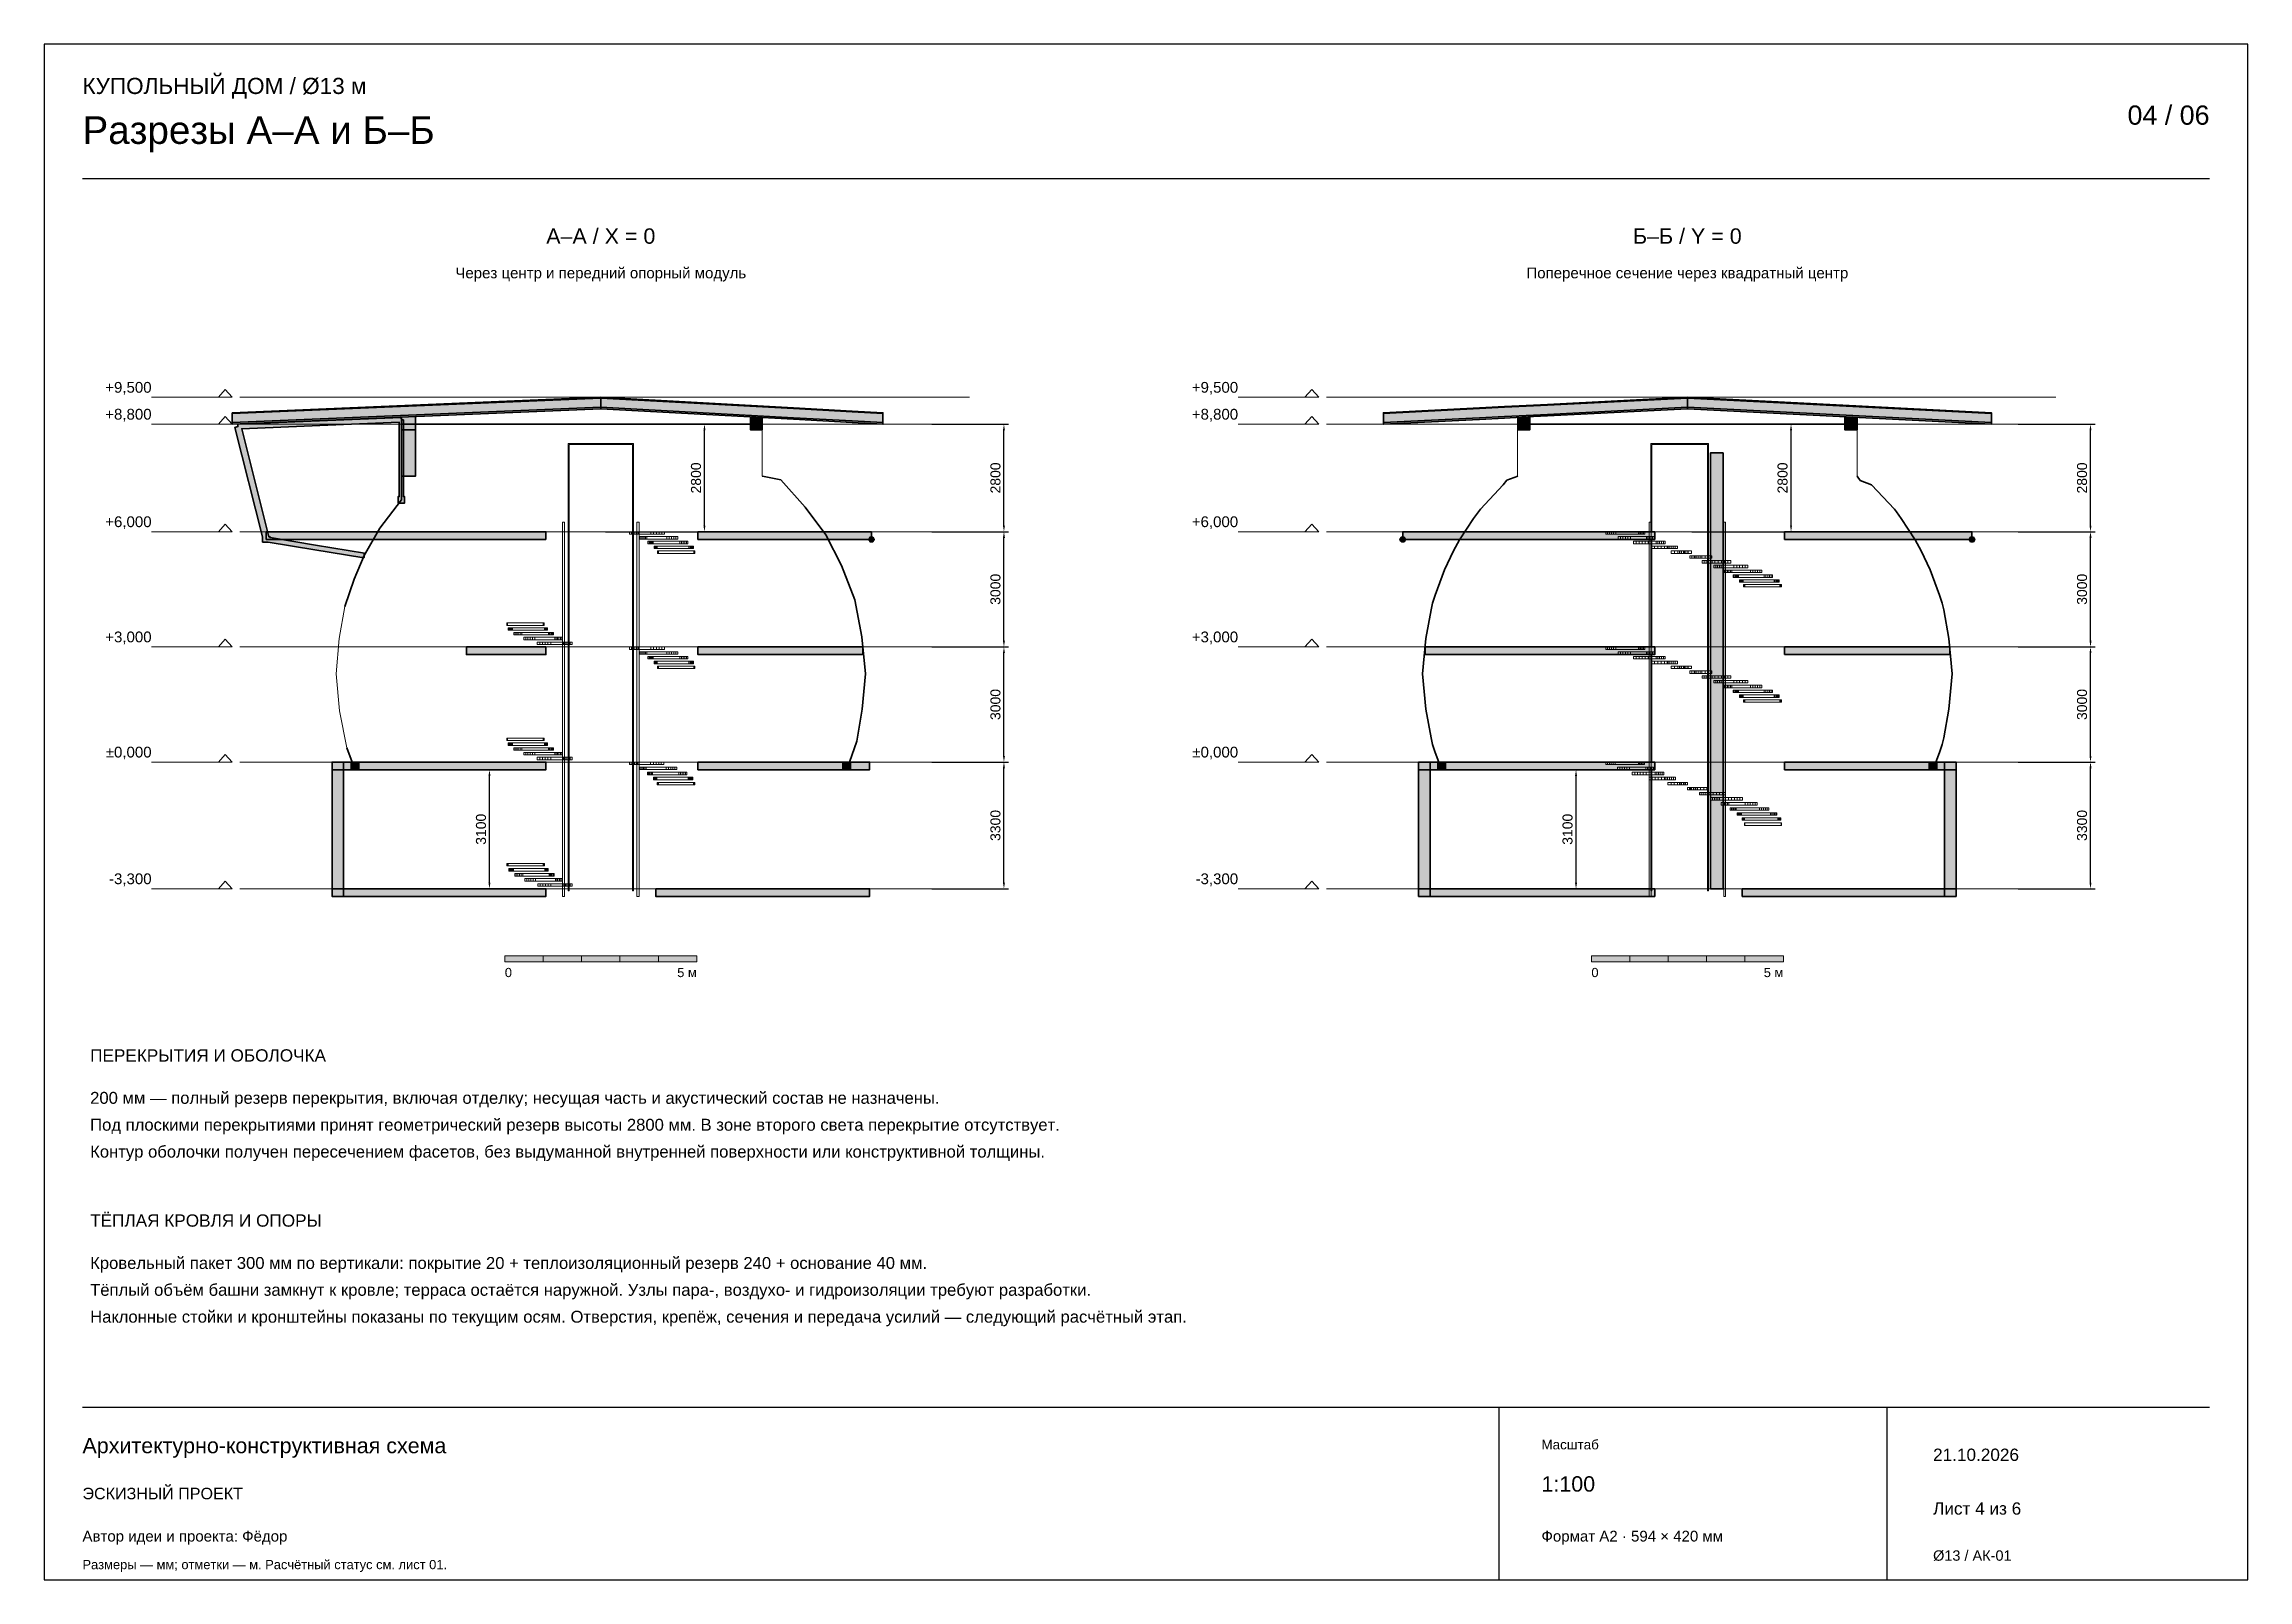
# Paper-space layout '04 Разрезы А–А и Б–Б' of a CAD drawing. Header units: millimetres. Extents: x 10 to 584, y 10 to 410.
import ezdxf
from ezdxf.enums import TextEntityAlignment as Align

# ---------------------------------------------------------------- set-up
doc = ezdxf.new("R2010")
doc.units = ezdxf.units.MM
for name, color, linetype, lineweight, true_color in [('P_BEYOND', 7, 'Continuous', 9, 0x9ea9a3), ('P_CUT', 7, 'Continuous', 35, 0x203e3b), ('P_DIM', 7, 'Continuous', 13, 0x203e3b), ('P_FILL', 7, 'Continuous', 0, 0xe8e9e2), ('P_FRAME', 7, 'Continuous', 25, 0x203e3b), ('P_GLASS', 7, 'Continuous', 13, 0x65969d), ('P_OUTLINE', 7, 'Continuous', 18, 0x203e3b), ('P_TEXT', 7, 'Continuous', 18, 0x203e3b)]:
    doc.layers.add(name, color=color, linetype=linetype, lineweight=lineweight, true_color=true_color)
doc.styles.add('DOME', font='Arial.ttf')
doc.dimstyles.new('DOME_DIM', dxfattribs={"dimtxt": 2.6, "dimasz": 1.6, "dimexe": 1.2, "dimexo": 1.2, "dimgap": 0.9, "dimtad": 1, "dimdec": 0, "dimtxsty": 'DOME', "dimcen": 2.5, "dimazin": 3, "dimtfac": 1, "dimtmove": 0, "dimatfit": 3})

psp = doc.layouts.new('04 Разрезы А–А и Б–Б')

# ---------------------------------------------------------------- texts
at = {"layer": 'P_TEXT', "true_color": 0xa77b3c, "style": 'DOME'}
for s, height, p in [('КУПОЛЬНЫЙ ДОМ / Ø13 м', 4.2, (20, 397)), ('ПЕРЕКРЫТИЯ И ОБОЛОЧКА', 3.2, (22, 145)), ('ТЁПЛАЯ КРОВЛЯ И ОПОРЫ', 3.2, (22, 102)), ('ЭСКИЗНЫЙ ПРОЕКТ', 3, (20, 31))]:
    psp.add_text(s, height=height, dxfattribs=at).set_placement(p)
at = {"layer": 'P_TEXT', "style": 'DOME'}
for s, height, p in [('Разрезы А–А и Б–Б', 7.2, (20, 384)), ('0', 2.4, (130, 167)), ('0', 2.4, (413, 167)), ('200 мм — полный резерв перекрытия, включая отделку; несущая часть и акустический состав не назначены.', 3.1, (22, 134)), ('Под плоскими перекрытиями принят геометрический резерв высоты 2800 мм. В зоне второго света перекрытие отсутствует.', 3.1, (22, 127)), ('Контур оболочки получен пересечением фасетов, без выдуманной внутренней поверхности или конструктивной толщины.', 3.1, (22, 120)), ('Кровельный пакет 300 мм по вертикали: покрытие 20 + теплоизоляционный резерв 240 + основание 40 мм.', 3.1, (22, 91)), ('Тёплый объём башни замкнут к кровле; терраса остаётся наружной. Узлы пара-, воздухо- и гидроизоляции требуют разработки.', 3.1, (22, 84)), ('Наклонные стойки и кронштейны показаны по текущим осям. Отверстия, крепёж, сечения и передача усилий — следующий расчётный этап.', 3.1, (22, 77)), ('Архитектурно-конструктивная схема', 4, (20, 43)), ('21.10.2026', 3.2, (502, 41)), ('1:100', 4, (400, 33)), ('Лист 4 из 6', 3.2, (502, 27)), ('Автор идеи и проекта: Фёдор', 2.8, (20, 20)), ('Формат A2 · 594 × 420 мм', 2.8, (400, 20))]:
    psp.add_text(s, height=height, dxfattribs=at).set_placement(p)
for s, height, p in [('04 / 06', 5, (574, 389)), ('+9,500', 2.8, (38, 319.2)), ('+9,500', 2.8, (321, 319.2)), ('+8,800', 2.8, (38, 312.2)), ('+8,800', 2.8, (321, 312.2)), ('+6,000', 2.8, (38, 284.2)), ('+6,000', 2.8, (321, 284.2)), ('+3,000', 2.8, (38, 254.2)), ('+3,000', 2.8, (321, 254.2)), ('±0,000', 2.8, (38, 224.2)), ('±0,000', 2.8, (321, 224.2)), ('-3,300', 2.8, (38, 191.2)), ('-3,300', 2.8, (321, 191.2)), ('5 м', 2.4, (180, 167)), ('5 м', 2.4, (463, 167))]:
    psp.add_text(s, height=height, dxfattribs=at).set_placement(p, align=Align.RIGHT)
for s, p in [('А–А / X = 0', (155, 358)), ('Б–Б / Y = 0', (438, 358))]:
    psp.add_text(s, height=4, dxfattribs=at).set_placement(p, align=Align.CENTER)
at = {"layer": 'P_TEXT', "true_color": 0x71817c, "style": 'DOME'}
for s, p in [('Через центр и передний опорный модуль', (155, 349)), ('Поперечное сечение через квадратный центр', (438, 349))]:
    psp.add_text(s, height=2.8, dxfattribs=at).set_placement(p, align=Align.CENTER)
for s, height, p in [('Масштаб', 2.5, (400, 44)), ('Ø13 / АК-01', 2.7, (502, 15)), ('Размеры — мм; отметки — м. Расчётный статус см. лист 01.', 2.4, (20, 12.8))]:
    psp.add_text(s, height=height, dxfattribs=at).set_placement(p)

# ---------------------------------------------------------------- dimensions: what is measured, and where the dimension line sits
at = {"layer": 'P_DIM'}
for base, p1, p2 in [((182, 283), (155, 283), (155, 311)), ((260, 283), (240, 283), (240, 311)), ((465, 283), (438, 283), (438, 311)), ((543, 283), (523, 283), (523, 311)), ((260, 253), (240, 253), (240, 283)), ((543, 253), (523, 253), (523, 283)), ((260, 223), (240, 223), (240, 253)), ((543, 223), (523, 223), (523, 253)), ((126, 190), (140, 190), (140, 221)), ((260, 190), (240, 190), (240, 223)), ((409, 190), (423, 190), (423, 221)), ((543, 190), (523, 190), (523, 223))]:
    psp.add_linear_dim(base=base, p1=p1, p2=p2, angle=90, dimstyle='DOME_DIM', override={"dimlfac": 100}, dxfattribs=at).render()

# ---------------------------------------------------------------- hatches: boundary and pattern name
at = {"layer": 'P_FILL', "true_color": 0xc6b590}
for points in [[(59, 314), (155, 318), (205.1884, 315.2687), (220.5001, 314.4354), (228.5, 314), (228.5, 313.8), (220.5001, 314.2354), (205.1884, 315.0687), (155, 317.8), (59, 313.8), (59, 314)], [(383.8387, 315.264), (390.4114, 315.596), (397.9609, 315.9774), (401.536, 316.158), (438, 318), (517.1818, 314), (517.1818, 313.9133), (517.1818, 313.8), (438, 317.8), (401.536, 315.958), (397.9609, 315.7774), (390.4114, 315.396), (383.8387, 315.064), (358.8182, 313.8), (358.8182, 313.8867), (358.8182, 314), (383.8387, 315.264)], [(155, 315.4), (205.1884, 312.6687), (220.5001, 311.8354), (228.5, 311.4), (228.5, 311), (220.5001, 311.4354), (205.1884, 312.2687), (155, 315), (59, 311), (59, 311.4), (155, 315.4)], [(383.8387, 312.664), (390.4114, 312.996), (397.9609, 313.3774), (401.536, 313.558), (438, 315.4), (517.1818, 311.4), (517.1818, 311.2265), (517.1818, 311), (438, 315), (401.536, 313.158), (397.9609, 312.9774), (390.4114, 312.596), (383.8387, 312.264), (358.8182, 311), (358.8182, 311.1735), (358.8182, 311.4), (383.8387, 312.664)]]:
    psp.add_hatch(color=7, dxfattribs=at).paths.add_polyline_path(points)
at = {"layer": 'P_FILL', "true_color": 0xefe6ca}
for points in [[(59, 313.8), (155, 317.8), (205.1884, 315.0687), (220.5001, 314.2354), (228.5, 313.8), (228.5, 311.4), (220.5001, 311.8354), (205.1884, 312.6687), (155, 315.4), (59, 311.4), (59, 313.8)], [(358.8182, 313.8), (383.8387, 315.064), (390.4114, 315.396), (397.9609, 315.7774), (401.536, 315.958), (438, 317.8), (517.1818, 313.8), (517.1818, 312.7593), (517.1818, 311.4), (438, 315.4), (401.536, 313.558), (397.9609, 313.3774), (390.4114, 312.996), (383.8387, 312.664), (358.8182, 311.4), (358.8182, 312.4407), (358.8182, 313.8)]]:
    psp.add_hatch(color=7, dxfattribs=at).paths.add_polyline_path(points)
at = {"layer": 'P_FILL', "true_color": 0xb6a17c}
for points in [[(66.8572, 280.3), (66.8572, 281.6996), (59.724, 310.1681), (60.5, 310.3625), (60.4832, 310.7663), (60.4748, 310.9682), (81.7525, 311.8548), (103.0302, 312.7413), (103.0386, 312.5394), (103.0554, 312.1356), (103.6054, 312.1356), (103.6054, 292.1618), (103.9054, 292.1618), (103.9054, 291.3118), (103.9054, 290.4618), (103.0554, 290.4618), (102.2054, 290.4618), (102.2054, 291.3118), (102.2054, 292.1618), (102.5054, 292.1618), (102.5054, 311.506), (81.803, 310.6434), (61.4666, 309.796), (68.5065, 281.7), (68.8572, 281.7), (68.8572, 281.45), (80.6947, 279.5048), (93.4339, 277.4114), (93.4011, 277.212), (93.3356, 276.8132), (93.3356, 276.4379), (93.3356, 276.2503), (93.2431, 276.2503), (93.2373, 276.215), (93.0225, 276.2503), (92.7856, 276.2503), (92.7856, 276.2892), (80.4981, 278.3084), (68.3784, 280.3), (66.8572, 280.3)], [(444, 190), (444, 232.5625), (444, 303.5), (446.0625, 303.5), (447.3, 303.5), (447.3, 260.9375), (447.3, 190), (446.0625, 190), (444, 190)], [(224.8, 281), (224.975, 281.3031), (225.15, 281.6062), (225.5, 281.6062), (225.85, 281.6062), (226.025, 281.3031), (226.2, 281), (226.025, 280.6969), (225.85, 280.3938), (225.5, 280.3938), (225.15, 280.3938), (224.975, 280.6969), (224.8, 281)], [(363.2369, 281.1664), (363.5039, 281.6062), (363.707, 281.6062), (364.2399, 281.6062), (364.3422, 281.4378), (364.6079, 281), (364.5055, 280.8313), (364.2399, 280.3938), (364.0361, 280.3938), (363.5039, 280.3938), (363.4027, 280.5605), (363.1359, 281), (363.2369, 281.1664)], [(511.7601, 280.3938), (511.6578, 280.5622), (511.3921, 281), (511.4945, 281.1687), (511.7601, 281.6062), (511.9639, 281.6062), (512.4961, 281.6062), (512.5973, 281.4395), (512.8641, 281), (512.7631, 280.8336), (512.4961, 280.3938), (512.293, 280.3938), (511.7601, 280.3938)]]:
    psp.add_hatch(color=7, dxfattribs=at).paths.add_polyline_path(points)
at = {"layer": 'P_FILL', "true_color": 0xe4dfcf}
for points in [[(106.7636, 312.9902), (106.7636, 311), (106.7636, 309.5535), (106.7636, 309.5), (106.7636, 301.836), (106.7636, 297.5), (105.7794, 297.5), (103.0554, 297.5), (103.0554, 309.5), (103.0554, 311), (103.0554, 312.8356), (106.7636, 312.9902)], [(197.024, 312.713), (197.024, 311), (197.024, 310.25), (197.024, 309.5), (195.524, 309.5), (194.024, 309.5), (194.024, 310.25), (194.024, 311), (194.024, 312.8762), (197.024, 312.713)], [(393.8133, 309.9146), (393.8133, 311), (393.8133, 311.8209), (393.8133, 312.7678), (395.282, 312.842), (396.9677, 312.9272), (396.9677, 312.0372), (396.9677, 311), (396.9677, 310.5615), (396.9677, 309.5), (394.6993, 309.5), (393.8133, 309.5), (393.8133, 309.9146)], [(479.0323, 311), (479.0323, 311.89), (479.0323, 312.9272), (480.3855, 312.8588), (482.1867, 312.7678), (482.1867, 311.9469), (482.1867, 311), (482.1867, 310.5854), (482.1867, 309.5), (479.94, 309.5), (479.0323, 309.5), (479.0323, 309.9385), (479.0323, 311)]]:
    psp.add_hatch(color=7, dxfattribs=at).paths.add_polyline_path(points)
at = {"layer": 'P_FILL', "true_color": 0xd1d3c7}
for points in [[(140.7, 281), (96.906, 281), (67.8572, 281), (67.8572, 283), (96.906, 283), (140.7, 283), (140.7, 281)], [(180.3, 283), (213.0661, 283), (225.5, 283), (225.5, 281), (213.0661, 281), (180.3, 281), (180.3, 283)], [(363.8719, 281), (363.8719, 283), (380.0754, 283), (412.7, 283), (421.5, 283), (423.7, 283), (424.8, 283), (425.5, 283), (429.5, 283), (429.5, 282), (429.5, 281), (425.5, 281), (424.8, 281), (423.7, 281), (421.5, 281), (412.7, 281), (380.0754, 281), (363.8719, 281)], [(495.9246, 283), (512.1281, 283), (512.1281, 281), (495.9246, 281), (463.3, 281), (463.3, 283), (495.9246, 283)], [(140.7, 253), (140.7, 251), (120, 251), (120, 253), (140.7, 253)], [(223.2771, 253), (223.2771, 251), (180.3, 251), (180.3, 253), (223.2771, 253)], [(412.7, 253), (421.5, 253), (423.7, 253), (424.8, 253), (425.5, 253), (429.5, 253), (429.5, 252), (429.5, 251), (425.5, 251), (424.8, 251), (423.7, 251), (421.5, 251), (412.7, 251), (369.6732, 251), (369.6732, 253), (412.7, 253)], [(463.3, 251), (463.3, 253), (506.3268, 253), (506.3268, 251), (463.3, 251)], [(85, 221), (85, 223), (140.7, 223), (140.7, 221), (85, 221)], [(180.3, 223), (225, 223), (225, 221), (180.3, 221), (180.3, 223)], [(421.5, 223), (423.7, 223), (424.8, 223), (425.5, 223), (429.5, 223), (429.5, 222), (429.5, 221), (425.5, 221), (424.8, 221), (423.7, 221), (421.5, 221), (412.7, 221), (368, 221), (368, 223), (412.7, 223), (421.5, 223)], [(508, 221), (463.3, 221), (463.3, 223), (508, 223), (508, 221)], [(85, 190), (140.7, 190), (140.7, 188), (85, 188), (85, 190)], [(169.3, 190), (225, 190), (225, 188), (169.3, 188), (169.3, 190)], [(421.5, 190), (423.7, 190), (424.8, 190), (425.5, 190), (429.5, 190), (429.5, 189), (429.5, 188), (425.5, 188), (424.8, 188), (423.7, 188), (421.5, 188), (412.7, 188), (368, 188), (368, 190), (412.7, 190), (421.5, 190)], [(452.3, 188), (452.3, 190), (508, 190), (508, 188), (452.3, 188)]]:
    psp.add_hatch(color=7, dxfattribs=at).paths.add_polyline_path(points)
at = {"layer": 'P_FILL', "true_color": 0xd5d7ce}
for points in [[(86.5, 223), (88, 223), (88, 205.5), (88, 188), (86.5, 188), (85, 188), (85, 205.5), (85, 223), (86.5, 223)], [(92, 223), (92, 221), (90, 221), (90, 223), (92, 223)], [(218, 221), (218, 223), (220, 223), (220, 221), (218, 221)], [(368, 223), (369.5, 223), (371, 223), (371, 205.5), (371, 188), (369.5, 188), (368, 188), (368, 205.5), (368, 223)], [(375, 223), (375, 221), (373, 221), (373, 223), (375, 223)], [(503, 223), (503, 221), (501, 221), (501, 223), (503, 223)], [(505, 223), (506.5, 223), (508, 223), (508, 205.5), (508, 188), (506.5, 188), (505, 188), (505, 205.5), (505, 223)]]:
    psp.add_hatch(color=7, dxfattribs=at).paths.add_polyline_path(points)
at = {"layer": 'P_FILL', "true_color": 0x203e3b}
for points in [[(140, 171), (140, 172.5), (130, 172.5), (130, 171), (140, 171)], [(160, 171), (160, 172.5), (150, 172.5), (150, 171), (160, 171)], [(180, 171), (180, 172.5), (170, 172.5), (170, 171), (180, 171)], [(423, 171), (423, 172.5), (413, 172.5), (413, 171), (423, 171)], [(443, 171), (443, 172.5), (433, 172.5), (433, 171), (443, 171)], [(463, 171), (463, 172.5), (453, 172.5), (453, 171), (463, 171)]]:
    psp.add_hatch(color=7, dxfattribs=at).paths.add_polyline_path(points)
at = {"layer": 'P_FILL', "true_color": 0xffffff}
for points in [[(150, 171), (150, 172.5), (140, 172.5), (140, 171), (150, 171)], [(170, 171), (170, 172.5), (160, 172.5), (160, 171), (170, 171)], [(433, 171), (433, 172.5), (423, 172.5), (423, 171), (433, 171)], [(453, 171), (453, 172.5), (443, 172.5), (443, 171), (453, 171)]]:
    psp.add_hatch(color=7, dxfattribs=at).paths.add_polyline_path(points)

# ---------------------------------------------------------------- linework, layer by layer
at = {"layer": 'P_BEYOND'}
for p, q in [((61, 318), (251, 318)), ((344, 318), (534, 318)), ((61, 311), (251, 311)), ((344, 311), (534, 311)), ((61, 283), (251, 283)), ((344, 283), (534, 283)), ((61, 253), (251, 253)), ((344, 253), (534, 253)), ((61, 223), (251, 223)), ((344, 223), (534, 223)), ((61, 190), (251, 190)), ((344, 190), (534, 190))]:
    psp.add_line(p, q, dxfattribs=at)
for points in [[(145.44, 285.5), (145.58, 285.5), (145.58, 188), (145.44, 188), (145.16, 188), (145.02, 188), (145.02, 285.5), (145.16, 285.5), (145.44, 285.5)], [(162.5, 283), (162.9673, 283), (167.25, 283), (168.0132, 283), (168.0132, 282.35), (167.25, 282.35), (162.9673, 282.35), (162.5, 282.35), (162.5, 283)], [(162.9673, 283), (163.424, 283), (168.0132, 283), (168.7593, 283), (168.7593, 282.35), (168.0132, 282.35), (163.424, 282.35), (162.9673, 282.35), (162.9673, 283)], [(163.424, 283), (163.8696, 283), (168.7593, 283), (169.4871, 283), (169.4871, 282.35), (168.7593, 282.35), (163.8696, 282.35), (163.424, 282.35), (163.424, 283)], [(163.8696, 283), (164.3035, 283), (169.4871, 283), (170.1958, 283), (170.1958, 282.35), (169.4871, 282.35), (164.3035, 282.35), (163.8696, 282.35), (163.8696, 283)], [(164.3035, 283), (164.7251, 283), (170.1958, 283), (170.8844, 283), (170.8844, 282.35), (170.1958, 282.35), (164.7251, 282.35), (164.3035, 282.35), (164.3035, 283)], [(164.84, 285.5), (164.98, 285.5), (164.98, 188), (164.84, 188), (164.56, 188), (164.42, 188), (164.42, 285.5), (164.56, 285.5), (164.84, 285.5)], [(164.7251, 283), (165.1339, 283), (170.8844, 283), (171.552, 283), (171.552, 282.35), (170.8844, 282.35), (165.1339, 282.35), (164.7251, 282.35), (164.7251, 283)], [(165.1339, 281.75), (165.5292, 281.75), (171.552, 281.75), (172.1977, 281.75), (172.1977, 281.1), (171.552, 281.1), (165.5292, 281.1), (165.1339, 281.1), (165.1339, 281.75)], [(165.5292, 281.75), (165.9106, 281.75), (172.1977, 281.75), (172.8207, 281.75), (172.8207, 281.1), (172.1977, 281.1), (165.9106, 281.1), (165.5292, 281.1), (165.5292, 281.75)], [(165.9106, 281.75), (166.2776, 281.75), (172.8207, 281.75), (173.4201, 281.75), (173.4201, 281.1), (172.8207, 281.1), (166.2776, 281.1), (165.9106, 281.1), (165.9106, 281.75)], [(166.2776, 281.75), (166.6297, 281.75), (173.4201, 281.75), (173.9951, 281.75), (173.9951, 281.1), (173.4201, 281.1), (166.6297, 281.1), (166.2776, 281.1), (166.2776, 281.75)], [(166.6297, 281.75), (166.9664, 281.75), (173.9951, 281.75), (174.5451, 281.75), (174.5451, 281.1), (173.9951, 281.1), (166.9664, 281.1), (166.6297, 281.1), (166.6297, 281.75)], [(166.9664, 281.75), (167.2873, 281.75), (174.5451, 281.75), (175.0692, 281.75), (175.0692, 281.1), (174.5451, 281.1), (167.2873, 281.1), (166.9664, 281.1), (166.9664, 281.75)], [(425.0096, 283), (425.2909, 283), (425.2909, 282.35), (425.0096, 282.35), (417.2417, 282.35), (416.7824, 282.35), (416.7824, 283), (417.2417, 283), (425.0096, 283)], [(425.2909, 283), (425.5889, 283), (425.5889, 282.35), (425.2909, 282.35), (417.7285, 282.35), (417.2417, 282.35), (417.2417, 283), (417.7285, 283), (425.2909, 283)], [(425.5889, 283), (425.9033, 283), (425.9033, 282.35), (425.5889, 282.35), (418.2421, 282.35), (417.7285, 282.35), (417.7285, 283), (418.2421, 283), (425.5889, 283)], [(425.9033, 283), (426.2338, 283), (426.2338, 282.35), (425.9033, 282.35), (418.7818, 282.35), (418.2421, 282.35), (418.2421, 283), (418.7818, 283), (425.9033, 283)], [(426.2338, 283), (426.5798, 283), (426.5798, 282.35), (426.2338, 282.35), (419.3469, 282.35), (418.7818, 282.35), (418.7818, 283), (419.3469, 283), (426.2338, 283)], [(426.5798, 283), (426.9408, 283), (426.9408, 282.35), (426.5798, 282.35), (419.9367, 282.35), (419.3469, 282.35), (419.3469, 283), (419.9367, 283), (426.5798, 283)], [(426.9408, 281.75), (427.3165, 281.75), (427.3165, 281.1), (426.9408, 281.1), (420.5504, 281.1), (419.9367, 281.1), (419.9367, 281.75), (420.5504, 281.75), (426.9408, 281.75)], [(427.3165, 281.75), (427.7064, 281.75), (427.7064, 281.1), (427.3165, 281.1), (421.1871, 281.1), (420.5504, 281.1), (420.5504, 281.75), (421.1871, 281.75), (427.3165, 281.75)], [(427.7064, 281.75), (428.1098, 281.75), (428.1098, 281.1), (427.7064, 281.1), (421.846, 281.1), (421.1871, 281.1), (421.1871, 281.75), (421.846, 281.75), (427.7064, 281.75)], [(428.1098, 281.75), (428.5263, 281.75), (428.5263, 281.1), (428.1098, 281.1), (422.5263, 281.1), (421.846, 281.1), (421.846, 281.75), (422.5263, 281.75), (428.1098, 281.75)], [(428.5263, 281.75), (428.9554, 281.75), (428.9554, 281.1), (428.5263, 281.1), (423.2271, 281.1), (422.5263, 281.1), (422.5263, 281.75), (423.2271, 281.75), (428.5263, 281.75)], [(428.9554, 281.75), (429.3964, 281.75), (429.3964, 281.1), (428.9554, 281.1), (423.9474, 281.1), (423.2271, 281.1), (423.2271, 281.75), (423.9474, 281.75), (428.9554, 281.75)], [(428.0575, 188), (428.0575, 285.5), (428.3, 285.5), (428.5425, 285.5), (428.5425, 188), (428.3, 188), (428.0575, 188)], [(447.4575, 188), (447.4575, 285.5), (447.7, 285.5), (447.9425, 285.5), (447.9425, 188), (447.7, 188), (447.4575, 188)], [(167.2873, 280.5), (167.5919, 280.5), (175.0692, 280.5), (175.5668, 280.5), (175.5668, 279.85), (175.0692, 279.85), (167.5919, 279.85), (167.2873, 279.85), (167.2873, 280.5)], [(167.5919, 280.5), (167.8799, 280.5), (175.5668, 280.5), (176.0372, 280.5), (176.0372, 279.85), (175.5668, 279.85), (167.8799, 279.85), (167.5919, 279.85), (167.5919, 280.5)], [(167.8799, 280.5), (168.1509, 280.5), (176.0372, 280.5), (176.4798, 280.5), (176.4798, 279.85), (176.0372, 279.85), (168.1509, 279.85), (167.8799, 279.85), (167.8799, 280.5)], [(168.1509, 280.5), (168.4045, 280.5), (176.4798, 280.5), (176.894, 280.5), (176.894, 279.85), (176.4798, 279.85), (168.4045, 279.85), (168.1509, 279.85), (168.1509, 280.5)], [(168.4045, 280.5), (168.6404, 280.5), (176.894, 280.5), (177.2793, 280.5), (177.2793, 279.85), (176.894, 279.85), (168.6404, 279.85), (168.4045, 279.85), (168.4045, 280.5)], [(168.6404, 280.5), (168.8582, 280.5), (177.2793, 280.5), (177.635, 280.5), (177.635, 279.85), (177.2793, 279.85), (168.8582, 279.85), (168.6404, 279.85), (168.6404, 280.5)], [(168.8582, 279.25), (169.0577, 279.25), (177.635, 279.25), (177.9609, 279.25), (177.9609, 278.6), (177.635, 278.6), (169.0577, 278.6), (168.8582, 278.6), (168.8582, 279.25)], [(169.0577, 279.25), (169.2386, 279.25), (177.9609, 279.25), (178.2564, 279.25), (178.2564, 278.6), (177.9609, 278.6), (169.2386, 278.6), (169.0577, 278.6), (169.0577, 279.25)], [(169.2386, 279.25), (169.4007, 279.25), (178.2564, 279.25), (178.5212, 279.25), (178.5212, 278.6), (178.2564, 278.6), (169.4007, 278.6), (169.2386, 278.6), (169.2386, 279.25)], [(169.4007, 279.25), (169.5438, 279.25), (178.5212, 279.25), (178.7549, 279.25), (178.7549, 278.6), (178.5212, 278.6), (169.5438, 278.6), (169.4007, 278.6), (169.4007, 279.25)], [(169.5438, 279.25), (169.6677, 279.25), (178.7549, 279.25), (178.9572, 279.25), (178.9572, 278.6), (178.7549, 278.6), (169.6677, 278.6), (169.5438, 278.6), (169.5438, 279.25)], [(169.6677, 279.25), (169.7721, 279.25), (178.9572, 279.25), (179.1278, 279.25), (179.1278, 278.6), (178.9572, 278.6), (169.7721, 278.6), (169.6677, 278.6), (169.6677, 279.25)], [(169.7721, 278), (169.857, 278), (179.1278, 278), (179.2665, 278), (179.2665, 277.35), (179.1278, 277.35), (169.857, 277.35), (169.7721, 277.35), (169.7721, 278)], [(169.857, 278), (169.9223, 278), (179.2665, 278), (179.3731, 278), (179.3731, 277.35), (179.2665, 277.35), (169.9223, 277.35), (169.857, 277.35), (169.857, 278)], [(169.9223, 278), (169.9679, 278), (179.3731, 278), (179.4475, 278), (179.4475, 277.35), (179.3731, 277.35), (169.9679, 277.35), (169.9223, 277.35), (169.9223, 278)], [(169.9679, 278), (169.9937, 278), (179.4475, 278), (179.4896, 278), (179.4896, 277.35), (179.4475, 277.35), (169.9937, 277.35), (169.9679, 277.35), (169.9679, 278)], [(169.9937, 278), (169.9996, 278), (179.4896, 278), (179.4994, 278), (179.4994, 277.35), (179.4896, 277.35), (169.9996, 277.35), (169.9937, 277.35), (169.9937, 278)], [(429.3964, 280.5), (429.8487, 280.5), (429.8487, 279.85), (429.3964, 279.85), (424.6862, 279.85), (423.9474, 279.85), (423.9474, 280.5), (424.6862, 280.5), (429.3964, 280.5)], [(429.8487, 280.5), (430.3119, 280.5), (430.3119, 279.85), (429.8487, 279.85), (425.4427, 279.85), (424.6862, 279.85), (424.6862, 280.5), (425.4427, 280.5), (429.8487, 280.5)], [(430.3119, 280.5), (430.7852, 280.5), (430.7852, 279.85), (430.3119, 279.85), (426.2158, 279.85), (425.4427, 279.85), (425.4427, 280.5), (426.2158, 280.5), (430.3119, 280.5)], [(430.7852, 280.5), (431.268, 280.5), (431.268, 279.85), (430.7852, 279.85), (427.0044, 279.85), (426.2158, 279.85), (426.2158, 280.5), (427.0044, 280.5), (430.7852, 280.5)], [(431.268, 280.5), (431.7598, 280.5), (431.7598, 279.85), (431.268, 279.85), (427.8076, 279.85), (427.0044, 279.85), (427.0044, 280.5), (427.8076, 280.5), (431.268, 280.5)], [(431.7598, 280.5), (432.2597, 280.5), (432.2597, 279.85), (431.7598, 279.85), (428.6243, 279.85), (427.8076, 279.85), (427.8076, 280.5), (428.6243, 280.5), (431.7598, 280.5)], [(432.2597, 279.25), (432.7673, 279.25), (432.7673, 278.6), (432.2597, 278.6), (429.4533, 278.6), (428.6243, 278.6), (428.6243, 279.25), (429.4533, 279.25), (432.2597, 279.25)], [(432.7673, 279.25), (433.2818, 279.25), (433.2818, 278.6), (432.7673, 278.6), (430.2937, 278.6), (429.4533, 278.6), (429.4533, 279.25), (430.2937, 279.25), (432.7673, 279.25)], [(433.2818, 279.25), (433.8026, 279.25), (433.8026, 278.6), (433.2818, 278.6), (431.1442, 278.6), (430.2937, 278.6), (430.2937, 279.25), (431.1442, 279.25), (433.2818, 279.25)], [(433.8026, 279.25), (434.3288, 279.25), (434.3288, 278.6), (433.8026, 278.6), (432.0038, 278.6), (431.1442, 278.6), (431.1442, 279.25), (432.0038, 279.25), (433.8026, 279.25)], [(434.3288, 279.25), (434.86, 279.25), (434.86, 278.6), (434.3288, 278.6), (432.8713, 278.6), (432.0038, 278.6), (432.0038, 279.25), (432.8713, 279.25), (434.3288, 279.25)], [(434.86, 279.25), (435.3953, 279.25), (435.3953, 278.6), (434.86, 278.6), (433.7456, 278.6), (432.8713, 278.6), (432.8713, 279.25), (433.7456, 279.25), (434.86, 279.25)], [(435.3953, 278), (435.934, 278), (435.934, 277.35), (435.3953, 277.35), (434.6255, 277.35), (433.7456, 277.35), (433.7456, 278), (434.6255, 278), (435.3953, 278)], [(435.934, 278), (436.4755, 278), (436.4755, 277.35), (435.934, 277.35), (435.5099, 277.35), (434.6255, 277.35), (434.6255, 278), (435.5099, 278), (435.934, 278)], [(436.4755, 278), (437.019, 278), (437.019, 277.35), (436.4755, 277.35), (436.3976, 277.35), (435.5099, 277.35), (435.5099, 278), (436.3976, 278), (436.4755, 278)], [(436.3976, 278), (437.019, 278), (437.2874, 278), (437.5637, 278), (437.5637, 277.35), (437.2874, 277.35), (437.019, 277.35), (436.3976, 277.35), (436.3976, 278)], [(437.2874, 278), (437.5637, 278), (438.1091, 278), (438.1782, 278), (438.1782, 277.35), (438.1091, 277.35), (437.5637, 277.35), (437.2874, 277.35), (437.2874, 278)], [(438.6543, 278), (439.0687, 278), (439.0687, 277.35), (438.6543, 277.35), (438.1782, 277.35), (438.1091, 277.35), (438.1091, 278), (438.1782, 278), (438.6543, 278)], [(439.1986, 276.75), (439.9578, 276.75), (439.9578, 276.1), (439.1986, 276.1), (439.0687, 276.1), (438.6543, 276.1), (438.6543, 276.75), (439.0687, 276.75), (439.1986, 276.75)], [(439.1986, 276.75), (439.7414, 276.75), (439.9578, 276.75), (440.8443, 276.75), (440.8443, 276.1), (439.9578, 276.1), (439.7414, 276.1), (439.1986, 276.1), (439.1986, 276.75)], [(439.7414, 276.75), (440.2819, 276.75), (440.8443, 276.75), (441.727, 276.75), (441.727, 276.1), (440.8443, 276.1), (440.2819, 276.1), (439.7414, 276.1), (439.7414, 276.75)], [(440.2819, 276.75), (440.8193, 276.75), (441.727, 276.75), (442.6048, 276.75), (442.6048, 276.1), (441.727, 276.1), (440.8193, 276.1), (440.2819, 276.1), (440.2819, 276.75)], [(440.8193, 276.75), (441.353, 276.75), (442.6048, 276.75), (443.4766, 276.75), (443.4766, 276.1), (442.6048, 276.1), (441.353, 276.1), (440.8193, 276.1), (440.8193, 276.75)], [(441.353, 276.75), (441.8823, 276.75), (443.4766, 276.75), (444.3411, 276.75), (444.3411, 276.1), (443.4766, 276.1), (441.8823, 276.1), (441.353, 276.1), (441.353, 276.75)], [(441.8823, 275.5), (442.4064, 275.5), (444.3411, 275.5), (445.1972, 275.5), (445.1972, 274.85), (444.3411, 274.85), (442.4064, 274.85), (441.8823, 274.85), (441.8823, 275.5)], [(442.4064, 275.5), (442.9248, 275.5), (445.1972, 275.5), (446.0438, 275.5), (446.0438, 274.85), (445.1972, 274.85), (442.9248, 274.85), (442.4064, 274.85), (442.4064, 275.5)], [(442.9248, 275.5), (443.4366, 275.5), (446.0438, 275.5), (446.8797, 275.5), (446.8797, 274.85), (446.0438, 274.85), (443.4366, 274.85), (442.9248, 274.85), (442.9248, 275.5)], [(443.4366, 275.5), (443.9412, 275.5), (446.8797, 275.5), (447.704, 275.5), (447.704, 274.85), (446.8797, 274.85), (443.9412, 274.85), (443.4366, 274.85), (443.4366, 275.5)], [(443.9412, 275.5), (444.438, 275.5), (447.704, 275.5), (448.5153, 275.5), (448.5153, 274.85), (447.704, 274.85), (444.438, 274.85), (443.9412, 274.85), (443.9412, 275.5)], [(444.438, 275.5), (444.9262, 275.5), (448.5153, 275.5), (449.3128, 275.5), (449.3128, 274.85), (448.5153, 274.85), (444.9262, 274.85), (444.438, 274.85), (444.438, 275.5)], [(444.9262, 274.25), (445.4053, 274.25), (449.3128, 274.25), (450.0954, 274.25), (450.0954, 273.6), (449.3128, 273.6), (445.4053, 273.6), (444.9262, 273.6), (444.9262, 274.25)], [(445.4053, 274.25), (445.8746, 274.25), (450.0954, 274.25), (450.8619, 274.25), (450.8619, 273.6), (450.0954, 273.6), (445.8746, 273.6), (445.4053, 273.6), (445.4053, 274.25)], [(445.8746, 274.25), (446.3336, 274.25), (450.8619, 274.25), (451.6115, 274.25), (451.6115, 273.6), (450.8619, 273.6), (446.3336, 273.6), (445.8746, 273.6), (445.8746, 274.25)], [(446.3336, 274.25), (446.7814, 274.25), (451.6115, 274.25), (452.343, 274.25), (452.343, 273.6), (451.6115, 273.6), (446.7814, 273.6), (446.3336, 273.6), (446.3336, 274.25)], [(446.7814, 274.25), (447.2177, 274.25), (452.343, 274.25), (453.0556, 274.25), (453.0556, 273.6), (452.343, 273.6), (447.2177, 273.6), (446.7814, 273.6), (446.7814, 274.25)], [(447.2177, 274.25), (447.6418, 274.25), (453.0556, 274.25), (453.7483, 274.25), (453.7483, 273.6), (453.0556, 273.6), (447.6418, 273.6), (447.2177, 273.6), (447.2177, 274.25)], [(447.6418, 273), (448.0532, 273), (453.7483, 273), (454.4202, 273), (454.4202, 272.35), (453.7483, 272.35), (448.0532, 272.35), (447.6418, 272.35), (447.6418, 273)], [(448.0532, 273), (448.4512, 273), (454.4202, 273), (455.0703, 273), (455.0703, 272.35), (454.4202, 272.35), (448.4512, 272.35), (448.0532, 272.35), (448.0532, 273)], [(448.4512, 273), (448.8355, 273), (455.0703, 273), (455.6979, 273), (455.6979, 272.35), (455.0703, 272.35), (448.8355, 272.35), (448.4512, 272.35), (448.4512, 273)], [(448.8355, 273), (449.2054, 273), (455.6979, 273), (456.3021, 273), (456.3021, 272.35), (455.6979, 272.35), (449.2054, 272.35), (448.8355, 272.35), (448.8355, 273)], [(449.2054, 273), (449.5605, 273), (456.3021, 273), (456.8821, 273), (456.8821, 272.35), (456.3021, 272.35), (449.5605, 272.35), (449.2054, 272.35), (449.2054, 273)], [(449.5605, 273), (449.9003, 273), (456.8821, 273), (457.4372, 273), (457.4372, 272.35), (456.8821, 272.35), (449.9003, 272.35), (449.5605, 272.35), (449.5605, 273)], [(449.9003, 271.75), (450.2244, 271.75), (457.4372, 271.75), (457.9665, 271.75), (457.9665, 271.1), (457.4372, 271.1), (450.2244, 271.1), (449.9003, 271.1), (449.9003, 271.75)], [(450.2244, 271.75), (450.5323, 271.75), (457.9665, 271.75), (458.4695, 271.75), (458.4695, 271.1), (457.9665, 271.1), (450.5323, 271.1), (450.2244, 271.1), (450.2244, 271.75)], [(450.5323, 271.75), (450.8237, 271.75), (458.4695, 271.75), (458.9453, 271.75), (458.9453, 271.1), (458.4695, 271.1), (450.8237, 271.1), (450.5323, 271.1), (450.5323, 271.75)], [(450.8237, 271.75), (451.0981, 271.75), (458.9453, 271.75), (459.3935, 271.75), (459.3935, 271.1), (458.9453, 271.1), (451.0981, 271.1), (450.8237, 271.1), (450.8237, 271.75)], [(451.0981, 271.75), (451.3552, 271.75), (459.3935, 271.75), (459.8135, 271.75), (459.8135, 271.1), (459.3935, 271.1), (451.3552, 271.1), (451.0981, 271.1), (451.0981, 271.75)], [(451.3552, 271.75), (451.5946, 271.75), (459.8135, 271.75), (460.2045, 271.75), (460.2045, 271.1), (459.8135, 271.1), (451.5946, 271.1), (451.3552, 271.1), (451.3552, 271.75)], [(451.5946, 270.5), (451.8161, 270.5), (460.2045, 270.5), (460.5663, 270.5), (460.5663, 269.85), (460.2045, 269.85), (451.8161, 269.85), (451.5946, 269.85), (451.5946, 270.5)], [(451.8161, 270.5), (452.0193, 270.5), (460.5663, 270.5), (460.8982, 270.5), (460.8982, 269.85), (460.5663, 269.85), (452.0193, 269.85), (451.8161, 269.85), (451.8161, 270.5)], [(452.0193, 270.5), (452.204, 270.5), (460.8982, 270.5), (461.1998, 270.5), (461.1998, 269.85), (460.8982, 269.85), (452.204, 269.85), (452.0193, 269.85), (452.0193, 270.5)], [(452.204, 270.5), (452.3698, 270.5), (461.1998, 270.5), (461.4707, 270.5), (461.4707, 269.85), (461.1998, 269.85), (452.3698, 269.85), (452.204, 269.85), (452.204, 270.5)], [(452.3698, 270.5), (452.5167, 270.5), (461.4707, 270.5), (461.7107, 270.5), (461.7107, 269.85), (461.4707, 269.85), (452.5167, 269.85), (452.3698, 269.85), (452.3698, 270.5)], [(452.5167, 270.5), (452.6444, 270.5), (461.7107, 270.5), (461.9193, 270.5), (461.9193, 269.85), (461.7107, 269.85), (452.6444, 269.85), (452.5167, 269.85), (452.5167, 270.5)], [(452.6444, 269.25), (452.7528, 269.25), (461.9193, 269.25), (462.0962, 269.25), (462.0962, 268.6), (461.9193, 268.6), (452.7528, 268.6), (452.6444, 268.6), (452.6444, 269.25)], [(452.7528, 269.25), (452.8416, 269.25), (462.0962, 269.25), (462.2413, 269.25), (462.2413, 268.6), (462.0962, 268.6), (452.8416, 268.6), (452.7528, 268.6), (452.7528, 269.25)], [(452.8416, 269.25), (452.9108, 269.25), (462.2413, 269.25), (462.3544, 269.25), (462.3544, 268.6), (462.2413, 268.6), (452.9108, 268.6), (452.8416, 268.6), (452.8416, 269.25)], [(452.9108, 269.25), (452.9604, 269.25), (462.3544, 269.25), (462.4352, 269.25), (462.4352, 268.6), (462.3544, 268.6), (452.9604, 268.6), (452.9108, 268.6), (452.9108, 269.25)], [(452.9604, 269.25), (452.9901, 269.25), (462.4352, 269.25), (462.4838, 269.25), (462.4838, 268.6), (462.4352, 268.6), (452.9901, 268.6), (452.9604, 268.6), (452.9604, 269.25)], [(452.9901, 269.25), (453, 269.25), (462.4838, 269.25), (462.5, 269.25), (462.5, 268.6), (462.4838, 268.6), (453, 268.6), (452.9901, 268.6), (452.9901, 269.25)], [(140.0004, 259.25), (140.0063, 259.25), (140.0063, 258.6), (140.0004, 258.6), (130.5104, 258.6), (130.5006, 258.6), (130.5006, 259.25), (130.5104, 259.25), (140.0004, 259.25)], [(140.0063, 259.25), (140.0321, 259.25), (140.0321, 258.6), (140.0063, 258.6), (130.5525, 258.6), (130.5104, 258.6), (130.5104, 259.25), (130.5525, 259.25), (140.0063, 259.25)], [(140.0321, 259.25), (140.0777, 259.25), (140.0777, 258.6), (140.0321, 258.6), (130.6269, 258.6), (130.5525, 258.6), (130.5525, 259.25), (130.6269, 259.25), (140.0321, 259.25)], [(140.0777, 259.25), (140.143, 259.25), (140.143, 258.6), (140.0777, 258.6), (130.7335, 258.6), (130.6269, 258.6), (130.6269, 259.25), (130.7335, 259.25), (140.0777, 259.25)], [(140.143, 259.25), (140.2279, 259.25), (140.2279, 258.6), (140.143, 258.6), (130.8722, 258.6), (130.7335, 258.6), (130.7335, 259.25), (130.8722, 259.25), (140.143, 259.25)], [(140.2279, 258), (140.3323, 258), (140.3323, 257.35), (140.2279, 257.35), (131.0428, 257.35), (130.8722, 257.35), (130.8722, 258), (131.0428, 258), (140.2279, 258)], [(140.3323, 258), (140.4562, 258), (140.4562, 257.35), (140.3323, 257.35), (131.2451, 257.35), (131.0428, 257.35), (131.0428, 258), (131.2451, 258), (140.3323, 258)], [(140.4562, 258), (140.5993, 258), (140.5993, 257.35), (140.4562, 257.35), (131.4788, 257.35), (131.2451, 257.35), (131.2451, 258), (131.4788, 258), (140.4562, 258)], [(140.5993, 258), (140.7614, 258), (140.7614, 257.35), (140.5993, 257.35), (131.7436, 257.35), (131.4788, 257.35), (131.4788, 258), (131.7436, 258), (140.5993, 258)], [(140.7614, 258), (140.9423, 258), (140.9423, 257.35), (140.7614, 257.35), (132.0391, 257.35), (131.7436, 257.35), (131.7436, 258), (132.0391, 258), (140.7614, 258)], [(140.9423, 258), (141.1418, 258), (141.1418, 257.35), (140.9423, 257.35), (132.365, 257.35), (132.0391, 257.35), (132.0391, 258), (132.365, 258), (140.9423, 258)], [(141.1418, 256.75), (141.3596, 256.75), (141.3596, 256.1), (141.1418, 256.1), (132.7207, 256.1), (132.365, 256.1), (132.365, 256.75), (132.7207, 256.75), (141.1418, 256.75)], [(141.3596, 256.75), (141.5955, 256.75), (141.5955, 256.1), (141.3596, 256.1), (133.106, 256.1), (132.7207, 256.1), (132.7207, 256.75), (133.106, 256.75), (141.3596, 256.75)], [(141.5955, 256.75), (141.8491, 256.75), (141.8491, 256.1), (141.5955, 256.1), (133.5202, 256.1), (133.106, 256.1), (133.106, 256.75), (133.5202, 256.75), (141.5955, 256.75)], [(141.8491, 256.75), (142.1201, 256.75), (142.1201, 256.1), (141.8491, 256.1), (133.9628, 256.1), (133.5202, 256.1), (133.5202, 256.75), (133.9628, 256.75), (141.8491, 256.75)], [(142.1201, 256.75), (142.4081, 256.75), (142.4081, 256.1), (142.1201, 256.1), (134.4332, 256.1), (133.9628, 256.1), (133.9628, 256.75), (134.4332, 256.75), (142.1201, 256.75)], [(142.4081, 256.75), (142.7127, 256.75), (142.7127, 256.1), (142.4081, 256.1), (134.9308, 256.1), (134.4332, 256.1), (134.4332, 256.75), (134.9308, 256.75), (142.4081, 256.75)], [(142.7127, 255.5), (143.0336, 255.5), (143.0336, 254.85), (142.7127, 254.85), (135.4549, 254.85), (134.9308, 254.85), (134.9308, 255.5), (135.4549, 255.5), (142.7127, 255.5)], [(143.0336, 255.5), (143.3703, 255.5), (143.3703, 254.85), (143.0336, 254.85), (136.0049, 254.85), (135.4549, 254.85), (135.4549, 255.5), (136.0049, 255.5), (143.0336, 255.5)], [(143.3703, 255.5), (143.7224, 255.5), (143.7224, 254.85), (143.3703, 254.85), (136.5799, 254.85), (136.0049, 254.85), (136.0049, 255.5), (136.5799, 255.5), (143.3703, 255.5)], [(143.7224, 255.5), (144.0894, 255.5), (144.0894, 254.85), (143.7224, 254.85), (137.1793, 254.85), (136.5799, 254.85), (136.5799, 255.5), (137.1793, 255.5), (143.7224, 255.5)], [(144.0894, 255.5), (144.4708, 255.5), (144.4708, 254.85), (144.0894, 254.85), (137.8023, 254.85), (137.1793, 254.85), (137.1793, 255.5), (137.8023, 255.5), (144.0894, 255.5)], [(144.4708, 255.5), (144.8661, 255.5), (144.8661, 254.85), (144.4708, 254.85), (138.448, 254.85), (137.8023, 254.85), (137.8023, 255.5), (138.448, 255.5), (144.4708, 255.5)], [(144.8661, 254.25), (145.2749, 254.25), (145.2749, 253.6), (144.8661, 253.6), (139.1156, 253.6), (138.448, 253.6), (138.448, 254.25), (139.1156, 254.25), (144.8661, 254.25)], [(145.2749, 254.25), (145.6965, 254.25), (145.6965, 253.6), (145.2749, 253.6), (139.8042, 253.6), (139.1156, 253.6), (139.1156, 254.25), (139.8042, 254.25), (145.2749, 254.25)], [(145.6965, 254.25), (146.1304, 254.25), (146.1304, 253.6), (145.6965, 253.6), (140.5129, 253.6), (139.8042, 253.6), (139.8042, 254.25), (140.5129, 254.25), (145.6965, 254.25)], [(146.1304, 254.25), (146.576, 254.25), (146.576, 253.6), (146.1304, 253.6), (141.2407, 253.6), (140.5129, 253.6), (140.5129, 254.25), (141.2407, 254.25), (146.1304, 254.25)], [(146.576, 254.25), (147.0327, 254.25), (147.0327, 253.6), (146.576, 253.6), (141.9868, 253.6), (141.2407, 253.6), (141.2407, 254.25), (141.9868, 254.25), (146.576, 254.25)], [(147.0327, 254.25), (147.5, 254.25), (147.5, 253.6), (147.0327, 253.6), (142.75, 253.6), (141.9868, 253.6), (141.9868, 254.25), (142.75, 254.25), (147.0327, 254.25)], [(162.5, 253), (162.9673, 253), (167.25, 253), (168.0132, 253), (168.0132, 252.35), (167.25, 252.35), (162.9673, 252.35), (162.5, 252.35), (162.5, 253)], [(162.9673, 253), (163.424, 253), (168.0132, 253), (168.7593, 253), (168.7593, 252.35), (168.0132, 252.35), (163.424, 252.35), (162.9673, 252.35), (162.9673, 253)], [(163.424, 253), (163.8696, 253), (168.7593, 253), (169.4871, 253), (169.4871, 252.35), (168.7593, 252.35), (163.8696, 252.35), (163.424, 252.35), (163.424, 253)], [(163.8696, 253), (164.3035, 253), (169.4871, 253), (170.1958, 253), (170.1958, 252.35), (169.4871, 252.35), (164.3035, 252.35), (163.8696, 252.35), (163.8696, 253)], [(164.3035, 253), (164.7251, 253), (170.1958, 253), (170.8844, 253), (170.8844, 252.35), (170.1958, 252.35), (164.7251, 252.35), (164.3035, 252.35), (164.3035, 253)], [(164.7251, 253), (165.1339, 253), (170.8844, 253), (171.552, 253), (171.552, 252.35), (170.8844, 252.35), (165.1339, 252.35), (164.7251, 252.35), (164.7251, 253)], [(425.0096, 253), (425.2909, 253), (425.2909, 252.35), (425.0096, 252.35), (417.2417, 252.35), (416.7824, 252.35), (416.7824, 253), (417.2417, 253), (425.0096, 253)], [(425.2909, 253), (425.5889, 253), (425.5889, 252.35), (425.2909, 252.35), (417.7285, 252.35), (417.2417, 252.35), (417.2417, 253), (417.7285, 253), (425.2909, 253)], [(425.5889, 253), (425.9033, 253), (425.9033, 252.35), (425.5889, 252.35), (418.2421, 252.35), (417.7285, 252.35), (417.7285, 253), (418.2421, 253), (425.5889, 253)], [(425.9033, 253), (426.2338, 253), (426.2338, 252.35), (425.9033, 252.35), (418.7818, 252.35), (418.2421, 252.35), (418.2421, 253), (418.7818, 253), (425.9033, 253)], [(426.2338, 253), (426.5798, 253), (426.5798, 252.35), (426.2338, 252.35), (419.3469, 252.35), (418.7818, 252.35), (418.7818, 253), (419.3469, 253), (426.2338, 253)], [(426.5798, 253), (426.9408, 253), (426.9408, 252.35), (426.5798, 252.35), (419.9367, 252.35), (419.3469, 252.35), (419.3469, 253), (419.9367, 253), (426.5798, 253)], [(165.1339, 251.75), (165.5292, 251.75), (171.552, 251.75), (172.1977, 251.75), (172.1977, 251.1), (171.552, 251.1), (165.5292, 251.1), (165.1339, 251.1), (165.1339, 251.75)], [(165.5292, 251.75), (165.9106, 251.75), (172.1977, 251.75), (172.8207, 251.75), (172.8207, 251.1), (172.1977, 251.1), (165.9106, 251.1), (165.5292, 251.1), (165.5292, 251.75)], [(165.9106, 251.75), (166.2776, 251.75), (172.8207, 251.75), (173.4201, 251.75), (173.4201, 251.1), (172.8207, 251.1), (166.2776, 251.1), (165.9106, 251.1), (165.9106, 251.75)], [(166.2776, 251.75), (166.6297, 251.75), (173.4201, 251.75), (173.9951, 251.75), (173.9951, 251.1), (173.4201, 251.1), (166.6297, 251.1), (166.2776, 251.1), (166.2776, 251.75)], [(166.6297, 251.75), (166.9664, 251.75), (173.9951, 251.75), (174.5451, 251.75), (174.5451, 251.1), (173.9951, 251.1), (166.9664, 251.1), (166.6297, 251.1), (166.6297, 251.75)], [(166.9664, 251.75), (167.2873, 251.75), (174.5451, 251.75), (175.0692, 251.75), (175.0692, 251.1), (174.5451, 251.1), (167.2873, 251.1), (166.9664, 251.1), (166.9664, 251.75)], [(167.2873, 250.5), (167.5919, 250.5), (175.0692, 250.5), (175.5668, 250.5), (175.5668, 249.85), (175.0692, 249.85), (167.5919, 249.85), (167.2873, 249.85), (167.2873, 250.5)], [(167.5919, 250.5), (167.8799, 250.5), (175.5668, 250.5), (176.0372, 250.5), (176.0372, 249.85), (175.5668, 249.85), (167.8799, 249.85), (167.5919, 249.85), (167.5919, 250.5)], [(167.8799, 250.5), (168.1509, 250.5), (176.0372, 250.5), (176.4798, 250.5), (176.4798, 249.85), (176.0372, 249.85), (168.1509, 249.85), (167.8799, 249.85), (167.8799, 250.5)], [(168.1509, 250.5), (168.4045, 250.5), (176.4798, 250.5), (176.894, 250.5), (176.894, 249.85), (176.4798, 249.85), (168.4045, 249.85), (168.1509, 249.85), (168.1509, 250.5)], [(168.4045, 250.5), (168.6404, 250.5), (176.894, 250.5), (177.2793, 250.5), (177.2793, 249.85), (176.894, 249.85), (168.6404, 249.85), (168.4045, 249.85), (168.4045, 250.5)], [(168.6404, 250.5), (168.8582, 250.5), (177.2793, 250.5), (177.635, 250.5), (177.635, 249.85), (177.2793, 249.85), (168.8582, 249.85), (168.6404, 249.85), (168.6404, 250.5)], [(168.8582, 249.25), (169.0577, 249.25), (177.635, 249.25), (177.9609, 249.25), (177.9609, 248.6), (177.635, 248.6), (169.0577, 248.6), (168.8582, 248.6), (168.8582, 249.25)], [(169.0577, 249.25), (169.2386, 249.25), (177.9609, 249.25), (178.2564, 249.25), (178.2564, 248.6), (177.9609, 248.6), (169.2386, 248.6), (169.0577, 248.6), (169.0577, 249.25)], [(169.2386, 249.25), (169.4007, 249.25), (178.2564, 249.25), (178.5212, 249.25), (178.5212, 248.6), (178.2564, 248.6), (169.4007, 248.6), (169.2386, 248.6), (169.2386, 249.25)], [(169.4007, 249.25), (169.5438, 249.25), (178.5212, 249.25), (178.7549, 249.25), (178.7549, 248.6), (178.5212, 248.6), (169.5438, 248.6), (169.4007, 248.6), (169.4007, 249.25)], [(169.5438, 249.25), (169.6677, 249.25), (178.7549, 249.25), (178.9572, 249.25), (178.9572, 248.6), (178.7549, 248.6), (169.6677, 248.6), (169.5438, 248.6), (169.5438, 249.25)], [(169.6677, 249.25), (169.7721, 249.25), (178.9572, 249.25), (179.1278, 249.25), (179.1278, 248.6), (178.9572, 248.6), (169.7721, 248.6), (169.6677, 248.6), (169.6677, 249.25)], [(169.7721, 248), (169.857, 248), (179.1278, 248), (179.2665, 248), (179.2665, 247.35), (179.1278, 247.35), (169.857, 247.35), (169.7721, 247.35), (169.7721, 248)], [(169.857, 248), (169.9223, 248), (179.2665, 248), (179.3731, 248), (179.3731, 247.35), (179.2665, 247.35), (169.9223, 247.35), (169.857, 247.35), (169.857, 248)], [(169.9223, 248), (169.9679, 248), (179.3731, 248), (179.4475, 248), (179.4475, 247.35), (179.3731, 247.35), (169.9679, 247.35), (169.9223, 247.35), (169.9223, 248)], [(169.9679, 248), (169.9937, 248), (179.4475, 248), (179.4896, 248), (179.4896, 247.35), (179.4475, 247.35), (169.9937, 247.35), (169.9679, 247.35), (169.9679, 248)], [(169.9937, 248), (169.9996, 248), (179.4896, 248), (179.4994, 248), (179.4994, 247.35), (179.4896, 247.35), (169.9996, 247.35), (169.9937, 247.35), (169.9937, 248)], [(426.9408, 251.75), (427.3165, 251.75), (427.3165, 251.1), (426.9408, 251.1), (420.5504, 251.1), (419.9367, 251.1), (419.9367, 251.75), (420.5504, 251.75), (426.9408, 251.75)], [(427.3165, 251.75), (427.7064, 251.75), (427.7064, 251.1), (427.3165, 251.1), (421.1871, 251.1), (420.5504, 251.1), (420.5504, 251.75), (421.1871, 251.75), (427.3165, 251.75)], [(427.7064, 251.75), (428.1098, 251.75), (428.1098, 251.1), (427.7064, 251.1), (421.846, 251.1), (421.1871, 251.1), (421.1871, 251.75), (421.846, 251.75), (427.7064, 251.75)], [(428.1098, 251.75), (428.5263, 251.75), (428.5263, 251.1), (428.1098, 251.1), (422.5263, 251.1), (421.846, 251.1), (421.846, 251.75), (422.5263, 251.75), (428.1098, 251.75)], [(428.5263, 251.75), (428.9554, 251.75), (428.9554, 251.1), (428.5263, 251.1), (423.2271, 251.1), (422.5263, 251.1), (422.5263, 251.75), (423.2271, 251.75), (428.5263, 251.75)], [(428.9554, 251.75), (429.3964, 251.75), (429.3964, 251.1), (428.9554, 251.1), (423.9474, 251.1), (423.2271, 251.1), (423.2271, 251.75), (423.9474, 251.75), (428.9554, 251.75)], [(429.3964, 250.5), (429.8487, 250.5), (429.8487, 249.85), (429.3964, 249.85), (424.6862, 249.85), (423.9474, 249.85), (423.9474, 250.5), (424.6862, 250.5), (429.3964, 250.5)], [(429.8487, 250.5), (430.3119, 250.5), (430.3119, 249.85), (429.8487, 249.85), (425.4427, 249.85), (424.6862, 249.85), (424.6862, 250.5), (425.4427, 250.5), (429.8487, 250.5)], [(430.3119, 250.5), (430.7852, 250.5), (430.7852, 249.85), (430.3119, 249.85), (426.2158, 249.85), (425.4427, 249.85), (425.4427, 250.5), (426.2158, 250.5), (430.3119, 250.5)], [(430.7852, 250.5), (431.268, 250.5), (431.268, 249.85), (430.7852, 249.85), (427.0044, 249.85), (426.2158, 249.85), (426.2158, 250.5), (427.0044, 250.5), (430.7852, 250.5)], [(431.268, 250.5), (431.7598, 250.5), (431.7598, 249.85), (431.268, 249.85), (427.8076, 249.85), (427.0044, 249.85), (427.0044, 250.5), (427.8076, 250.5), (431.268, 250.5)], [(431.7598, 250.5), (432.2597, 250.5), (432.2597, 249.85), (431.7598, 249.85), (428.6243, 249.85), (427.8076, 249.85), (427.8076, 250.5), (428.6243, 250.5), (431.7598, 250.5)], [(432.2597, 249.25), (432.7673, 249.25), (432.7673, 248.6), (432.2597, 248.6), (429.4533, 248.6), (428.6243, 248.6), (428.6243, 249.25), (429.4533, 249.25), (432.2597, 249.25)], [(432.7673, 249.25), (433.2818, 249.25), (433.2818, 248.6), (432.7673, 248.6), (430.2937, 248.6), (429.4533, 248.6), (429.4533, 249.25), (430.2937, 249.25), (432.7673, 249.25)], [(433.2818, 249.25), (433.8026, 249.25), (433.8026, 248.6), (433.2818, 248.6), (431.1442, 248.6), (430.2937, 248.6), (430.2937, 249.25), (431.1442, 249.25), (433.2818, 249.25)], [(433.8026, 249.25), (434.3288, 249.25), (434.3288, 248.6), (433.8026, 248.6), (432.0038, 248.6), (431.1442, 248.6), (431.1442, 249.25), (432.0038, 249.25), (433.8026, 249.25)], [(434.3288, 249.25), (434.86, 249.25), (434.86, 248.6), (434.3288, 248.6), (432.8713, 248.6), (432.0038, 248.6), (432.0038, 249.25), (432.8713, 249.25), (434.3288, 249.25)], [(434.86, 249.25), (435.3953, 249.25), (435.3953, 248.6), (434.86, 248.6), (433.7456, 248.6), (432.8713, 248.6), (432.8713, 249.25), (433.7456, 249.25), (434.86, 249.25)], [(435.3953, 248), (435.934, 248), (435.934, 247.35), (435.3953, 247.35), (434.6255, 247.35), (433.7456, 247.35), (433.7456, 248), (434.6255, 248), (435.3953, 248)], [(435.934, 248), (436.4755, 248), (436.4755, 247.35), (435.934, 247.35), (435.5099, 247.35), (434.6255, 247.35), (434.6255, 248), (435.5099, 248), (435.934, 248)], [(436.4755, 248), (437.019, 248), (437.019, 247.35), (436.4755, 247.35), (436.3976, 247.35), (435.5099, 247.35), (435.5099, 248), (436.3976, 248), (436.4755, 248)], [(436.3976, 248), (437.019, 248), (437.2874, 248), (437.5637, 248), (437.5637, 247.35), (437.2874, 247.35), (437.019, 247.35), (436.3976, 247.35), (436.3976, 248)], [(437.2874, 248), (437.5637, 248), (438.1091, 248), (438.1782, 248), (438.1782, 247.35), (438.1091, 247.35), (437.5637, 247.35), (437.2874, 247.35), (437.2874, 248)], [(438.6543, 248), (439.0687, 248), (439.0687, 247.35), (438.6543, 247.35), (438.1782, 247.35), (438.1091, 247.35), (438.1091, 248), (438.1782, 248), (438.6543, 248)], [(439.1986, 246.75), (439.9578, 246.75), (439.9578, 246.1), (439.1986, 246.1), (439.0687, 246.1), (438.6543, 246.1), (438.6543, 246.75), (439.0687, 246.75), (439.1986, 246.75)], [(439.1986, 246.75), (439.7414, 246.75), (439.9578, 246.75), (440.8443, 246.75), (440.8443, 246.1), (439.9578, 246.1), (439.7414, 246.1), (439.1986, 246.1), (439.1986, 246.75)], [(439.7414, 246.75), (440.2819, 246.75), (440.8443, 246.75), (441.727, 246.75), (441.727, 246.1), (440.8443, 246.1), (440.2819, 246.1), (439.7414, 246.1), (439.7414, 246.75)], [(440.2819, 246.75), (440.8193, 246.75), (441.727, 246.75), (442.6048, 246.75), (442.6048, 246.1), (441.727, 246.1), (440.8193, 246.1), (440.2819, 246.1), (440.2819, 246.75)], [(440.8193, 246.75), (441.353, 246.75), (442.6048, 246.75), (443.4766, 246.75), (443.4766, 246.1), (442.6048, 246.1), (441.353, 246.1), (440.8193, 246.1), (440.8193, 246.75)], [(441.353, 246.75), (441.8823, 246.75), (443.4766, 246.75), (444.3411, 246.75), (444.3411, 246.1), (443.4766, 246.1), (441.8823, 246.1), (441.353, 246.1), (441.353, 246.75)], [(441.8823, 245.5), (442.4064, 245.5), (444.3411, 245.5), (445.1972, 245.5), (445.1972, 244.85), (444.3411, 244.85), (442.4064, 244.85), (441.8823, 244.85), (441.8823, 245.5)], [(442.4064, 245.5), (442.9248, 245.5), (445.1972, 245.5), (446.0438, 245.5), (446.0438, 244.85), (445.1972, 244.85), (442.9248, 244.85), (442.4064, 244.85), (442.4064, 245.5)], [(442.9248, 245.5), (443.4366, 245.5), (446.0438, 245.5), (446.8797, 245.5), (446.8797, 244.85), (446.0438, 244.85), (443.4366, 244.85), (442.9248, 244.85), (442.9248, 245.5)], [(443.4366, 245.5), (443.9412, 245.5), (446.8797, 245.5), (447.704, 245.5), (447.704, 244.85), (446.8797, 244.85), (443.9412, 244.85), (443.4366, 244.85), (443.4366, 245.5)], [(443.9412, 245.5), (444.438, 245.5), (447.704, 245.5), (448.5153, 245.5), (448.5153, 244.85), (447.704, 244.85), (444.438, 244.85), (443.9412, 244.85), (443.9412, 245.5)], [(444.438, 245.5), (444.9262, 245.5), (448.5153, 245.5), (449.3128, 245.5), (449.3128, 244.85), (448.5153, 244.85), (444.9262, 244.85), (444.438, 244.85), (444.438, 245.5)], [(444.9262, 244.25), (445.4053, 244.25), (449.3128, 244.25), (450.0954, 244.25), (450.0954, 243.6), (449.3128, 243.6), (445.4053, 243.6), (444.9262, 243.6), (444.9262, 244.25)], [(445.4053, 244.25), (445.8746, 244.25), (450.0954, 244.25), (450.8619, 244.25), (450.8619, 243.6), (450.0954, 243.6), (445.8746, 243.6), (445.4053, 243.6), (445.4053, 244.25)], [(445.8746, 244.25), (446.3336, 244.25), (450.8619, 244.25), (451.6115, 244.25), (451.6115, 243.6), (450.8619, 243.6), (446.3336, 243.6), (445.8746, 243.6), (445.8746, 244.25)], [(446.3336, 244.25), (446.7814, 244.25), (451.6115, 244.25), (452.343, 244.25), (452.343, 243.6), (451.6115, 243.6), (446.7814, 243.6), (446.3336, 243.6), (446.3336, 244.25)], [(446.7814, 244.25), (447.2177, 244.25), (452.343, 244.25), (453.0556, 244.25), (453.0556, 243.6), (452.343, 243.6), (447.2177, 243.6), (446.7814, 243.6), (446.7814, 244.25)], [(447.2177, 244.25), (447.6418, 244.25), (453.0556, 244.25), (453.7483, 244.25), (453.7483, 243.6), (453.0556, 243.6), (447.6418, 243.6), (447.2177, 243.6), (447.2177, 244.25)], [(447.6418, 243), (448.0532, 243), (453.7483, 243), (454.4202, 243), (454.4202, 242.35), (453.7483, 242.35), (448.0532, 242.35), (447.6418, 242.35), (447.6418, 243)], [(448.0532, 243), (448.4512, 243), (454.4202, 243), (455.0703, 243), (455.0703, 242.35), (454.4202, 242.35), (448.4512, 242.35), (448.0532, 242.35), (448.0532, 243)], [(448.4512, 243), (448.8355, 243), (455.0703, 243), (455.6979, 243), (455.6979, 242.35), (455.0703, 242.35), (448.8355, 242.35), (448.4512, 242.35), (448.4512, 243)], [(448.8355, 243), (449.2054, 243), (455.6979, 243), (456.3021, 243), (456.3021, 242.35), (455.6979, 242.35), (449.2054, 242.35), (448.8355, 242.35), (448.8355, 243)], [(449.2054, 243), (449.5605, 243), (456.3021, 243), (456.8821, 243), (456.8821, 242.35), (456.3021, 242.35), (449.5605, 242.35), (449.2054, 242.35), (449.2054, 243)], [(449.5605, 243), (449.9003, 243), (456.8821, 243), (457.4372, 243), (457.4372, 242.35), (456.8821, 242.35), (449.9003, 242.35), (449.5605, 242.35), (449.5605, 243)], [(449.9003, 241.75), (450.2244, 241.75), (457.4372, 241.75), (457.9665, 241.75), (457.9665, 241.1), (457.4372, 241.1), (450.2244, 241.1), (449.9003, 241.1), (449.9003, 241.75)], [(450.2244, 241.75), (450.5323, 241.75), (457.9665, 241.75), (458.4695, 241.75), (458.4695, 241.1), (457.9665, 241.1), (450.5323, 241.1), (450.2244, 241.1), (450.2244, 241.75)], [(450.5323, 241.75), (450.8237, 241.75), (458.4695, 241.75), (458.9453, 241.75), (458.9453, 241.1), (458.4695, 241.1), (450.8237, 241.1), (450.5323, 241.1), (450.5323, 241.75)], [(450.8237, 241.75), (451.0981, 241.75), (458.9453, 241.75), (459.3935, 241.75), (459.3935, 241.1), (458.9453, 241.1), (451.0981, 241.1), (450.8237, 241.1), (450.8237, 241.75)], [(451.0981, 241.75), (451.3552, 241.75), (459.3935, 241.75), (459.8135, 241.75), (459.8135, 241.1), (459.3935, 241.1), (451.3552, 241.1), (451.0981, 241.1), (451.0981, 241.75)], [(451.3552, 241.75), (451.5946, 241.75), (459.8135, 241.75), (460.2045, 241.75), (460.2045, 241.1), (459.8135, 241.1), (451.5946, 241.1), (451.3552, 241.1), (451.3552, 241.75)], [(451.5946, 240.5), (451.8161, 240.5), (460.2045, 240.5), (460.5663, 240.5), (460.5663, 239.85), (460.2045, 239.85), (451.8161, 239.85), (451.5946, 239.85), (451.5946, 240.5)], [(451.8161, 240.5), (452.0193, 240.5), (460.5663, 240.5), (460.8982, 240.5), (460.8982, 239.85), (460.5663, 239.85), (452.0193, 239.85), (451.8161, 239.85), (451.8161, 240.5)], [(452.0193, 240.5), (452.204, 240.5), (460.8982, 240.5), (461.1998, 240.5), (461.1998, 239.85), (460.8982, 239.85), (452.204, 239.85), (452.0193, 239.85), (452.0193, 240.5)], [(452.204, 240.5), (452.3698, 240.5), (461.1998, 240.5), (461.4707, 240.5), (461.4707, 239.85), (461.1998, 239.85), (452.3698, 239.85), (452.204, 239.85), (452.204, 240.5)], [(452.3698, 240.5), (452.5167, 240.5), (461.4707, 240.5), (461.7107, 240.5), (461.7107, 239.85), (461.4707, 239.85), (452.5167, 239.85), (452.3698, 239.85), (452.3698, 240.5)], [(452.5167, 240.5), (452.6444, 240.5), (461.7107, 240.5), (461.9193, 240.5), (461.9193, 239.85), (461.7107, 239.85), (452.6444, 239.85), (452.5167, 239.85), (452.5167, 240.5)], [(452.6444, 239.25), (452.7528, 239.25), (461.9193, 239.25), (462.0962, 239.25), (462.0962, 238.6), (461.9193, 238.6), (452.7528, 238.6), (452.6444, 238.6), (452.6444, 239.25)], [(452.7528, 239.25), (452.8416, 239.25), (462.0962, 239.25), (462.2413, 239.25), (462.2413, 238.6), (462.0962, 238.6), (452.8416, 238.6), (452.7528, 238.6), (452.7528, 239.25)], [(452.8416, 239.25), (452.9108, 239.25), (462.2413, 239.25), (462.3544, 239.25), (462.3544, 238.6), (462.2413, 238.6), (452.9108, 238.6), (452.8416, 238.6), (452.8416, 239.25)], [(452.9108, 239.25), (452.9604, 239.25), (462.3544, 239.25), (462.4352, 239.25), (462.4352, 238.6), (462.3544, 238.6), (452.9604, 238.6), (452.9108, 238.6), (452.9108, 239.25)], [(452.9604, 239.25), (452.9901, 239.25), (462.4352, 239.25), (462.4838, 239.25), (462.4838, 238.6), (462.4352, 238.6), (452.9901, 238.6), (452.9604, 238.6), (452.9604, 239.25)], [(452.9901, 239.25), (453, 239.25), (462.4838, 239.25), (462.5, 239.25), (462.5, 238.6), (462.4838, 238.6), (453, 238.6), (452.9901, 238.6), (452.9901, 239.25)], [(140.0004, 229.25), (140.0063, 229.25), (140.0063, 228.6), (140.0004, 228.6), (130.5104, 228.6), (130.5006, 228.6), (130.5006, 229.25), (130.5104, 229.25), (140.0004, 229.25)], [(140.0063, 229.25), (140.0321, 229.25), (140.0321, 228.6), (140.0063, 228.6), (130.5525, 228.6), (130.5104, 228.6), (130.5104, 229.25), (130.5525, 229.25), (140.0063, 229.25)], [(140.0321, 229.25), (140.0777, 229.25), (140.0777, 228.6), (140.0321, 228.6), (130.6269, 228.6), (130.5525, 228.6), (130.5525, 229.25), (130.6269, 229.25), (140.0321, 229.25)], [(140.0777, 229.25), (140.143, 229.25), (140.143, 228.6), (140.0777, 228.6), (130.7335, 228.6), (130.6269, 228.6), (130.6269, 229.25), (130.7335, 229.25), (140.0777, 229.25)], [(140.143, 229.25), (140.2279, 229.25), (140.2279, 228.6), (140.143, 228.6), (130.8722, 228.6), (130.7335, 228.6), (130.7335, 229.25), (130.8722, 229.25), (140.143, 229.25)], [(140.2279, 228), (140.3323, 228), (140.3323, 227.35), (140.2279, 227.35), (131.0428, 227.35), (130.8722, 227.35), (130.8722, 228), (131.0428, 228), (140.2279, 228)], [(140.3323, 228), (140.4562, 228), (140.4562, 227.35), (140.3323, 227.35), (131.2451, 227.35), (131.0428, 227.35), (131.0428, 228), (131.2451, 228), (140.3323, 228)], [(140.4562, 228), (140.5993, 228), (140.5993, 227.35), (140.4562, 227.35), (131.4788, 227.35), (131.2451, 227.35), (131.2451, 228), (131.4788, 228), (140.4562, 228)], [(140.5993, 228), (140.7614, 228), (140.7614, 227.35), (140.5993, 227.35), (131.7436, 227.35), (131.4788, 227.35), (131.4788, 228), (131.7436, 228), (140.5993, 228)], [(140.7614, 228), (140.9423, 228), (140.9423, 227.35), (140.7614, 227.35), (132.0391, 227.35), (131.7436, 227.35), (131.7436, 228), (132.0391, 228), (140.7614, 228)], [(140.9423, 228), (141.1418, 228), (141.1418, 227.35), (140.9423, 227.35), (132.365, 227.35), (132.0391, 227.35), (132.0391, 228), (132.365, 228), (140.9423, 228)], [(141.1418, 226.75), (141.3596, 226.75), (141.3596, 226.1), (141.1418, 226.1), (132.7207, 226.1), (132.365, 226.1), (132.365, 226.75), (132.7207, 226.75), (141.1418, 226.75)], [(141.3596, 226.75), (141.5955, 226.75), (141.5955, 226.1), (141.3596, 226.1), (133.106, 226.1), (132.7207, 226.1), (132.7207, 226.75), (133.106, 226.75), (141.3596, 226.75)], [(141.5955, 226.75), (141.8491, 226.75), (141.8491, 226.1), (141.5955, 226.1), (133.5202, 226.1), (133.106, 226.1), (133.106, 226.75), (133.5202, 226.75), (141.5955, 226.75)], [(141.8491, 226.75), (142.1201, 226.75), (142.1201, 226.1), (141.8491, 226.1), (133.9628, 226.1), (133.5202, 226.1), (133.5202, 226.75), (133.9628, 226.75), (141.8491, 226.75)], [(142.1201, 226.75), (142.4081, 226.75), (142.4081, 226.1), (142.1201, 226.1), (134.4332, 226.1), (133.9628, 226.1), (133.9628, 226.75), (134.4332, 226.75), (142.1201, 226.75)], [(142.4081, 226.75), (142.7127, 226.75), (142.7127, 226.1), (142.4081, 226.1), (134.9308, 226.1), (134.4332, 226.1), (134.4332, 226.75), (134.9308, 226.75), (142.4081, 226.75)], [(142.7127, 225.5), (143.0336, 225.5), (143.0336, 224.85), (142.7127, 224.85), (135.4549, 224.85), (134.9308, 224.85), (134.9308, 225.5), (135.4549, 225.5), (142.7127, 225.5)], [(143.0336, 225.5), (143.3703, 225.5), (143.3703, 224.85), (143.0336, 224.85), (136.0049, 224.85), (135.4549, 224.85), (135.4549, 225.5), (136.0049, 225.5), (143.0336, 225.5)], [(143.3703, 225.5), (143.7224, 225.5), (143.7224, 224.85), (143.3703, 224.85), (136.5799, 224.85), (136.0049, 224.85), (136.0049, 225.5), (136.5799, 225.5), (143.3703, 225.5)], [(143.7224, 225.5), (144.0894, 225.5), (144.0894, 224.85), (143.7224, 224.85), (137.1793, 224.85), (136.5799, 224.85), (136.5799, 225.5), (137.1793, 225.5), (143.7224, 225.5)], [(144.0894, 225.5), (144.4708, 225.5), (144.4708, 224.85), (144.0894, 224.85), (137.8023, 224.85), (137.1793, 224.85), (137.1793, 225.5), (137.8023, 225.5), (144.0894, 225.5)], [(144.4708, 225.5), (144.8661, 225.5), (144.8661, 224.85), (144.4708, 224.85), (138.448, 224.85), (137.8023, 224.85), (137.8023, 225.5), (138.448, 225.5), (144.4708, 225.5)], [(144.8661, 224.25), (145.2749, 224.25), (145.2749, 223.6), (144.8661, 223.6), (139.1156, 223.6), (138.448, 223.6), (138.448, 224.25), (139.1156, 224.25), (144.8661, 224.25)], [(145.2749, 224.25), (145.6965, 224.25), (145.6965, 223.6), (145.2749, 223.6), (139.8042, 223.6), (139.1156, 223.6), (139.1156, 224.25), (139.8042, 224.25), (145.2749, 224.25)], [(145.6965, 224.25), (146.1304, 224.25), (146.1304, 223.6), (145.6965, 223.6), (140.5129, 223.6), (139.8042, 223.6), (139.8042, 224.25), (140.5129, 224.25), (145.6965, 224.25)], [(146.1304, 224.25), (146.576, 224.25), (146.576, 223.6), (146.1304, 223.6), (141.2407, 223.6), (140.5129, 223.6), (140.5129, 224.25), (141.2407, 224.25), (146.1304, 224.25)], [(146.576, 224.25), (147.0327, 224.25), (147.0327, 223.6), (146.576, 223.6), (141.9868, 223.6), (141.2407, 223.6), (141.2407, 224.25), (141.9868, 224.25), (146.576, 224.25)], [(147.0327, 224.25), (147.5, 224.25), (147.5, 223.6), (147.0327, 223.6), (142.75, 223.6), (141.9868, 223.6), (141.9868, 224.25), (142.75, 224.25), (147.0327, 224.25)], [(162.5, 223), (162.9488, 223), (167.25, 223), (167.983, 223), (167.983, 222.35), (167.25, 222.35), (162.9488, 222.35), (162.5, 222.35), (162.5, 223)], [(162.9488, 223), (163.3879, 223), (167.983, 223), (168.7002, 223), (168.7002, 222.35), (167.983, 222.35), (163.3879, 222.35), (162.9488, 222.35), (162.9488, 223)], [(163.3879, 223), (163.8168, 223), (168.7002, 223), (169.4007, 223), (169.4007, 222.35), (168.7002, 222.35), (163.8168, 222.35), (163.3879, 222.35), (163.3879, 223)], [(163.8168, 223), (164.2349, 223), (169.4007, 223), (170.0837, 223), (170.0837, 222.35), (169.4007, 222.35), (164.2349, 222.35), (163.8168, 222.35), (163.8168, 223)], [(164.2349, 223), (164.6418, 223), (170.0837, 223), (170.7483, 223), (170.7483, 222.35), (170.0837, 222.35), (164.6418, 222.35), (164.2349, 222.35), (164.2349, 223)], [(164.6418, 223), (165.037, 223), (170.7483, 223), (171.3937, 223), (171.3937, 222.35), (170.7483, 222.35), (165.037, 222.35), (164.6418, 222.35), (164.6418, 223)], [(165.037, 221.68), (165.4199, 221.68), (171.3937, 221.68), (172.0191, 221.68), (172.0191, 221.03), (171.3937, 221.03), (165.4199, 221.03), (165.037, 221.03), (165.037, 221.68)], [(165.4199, 221.68), (165.7901, 221.68), (172.0191, 221.68), (172.6238, 221.68), (172.6238, 221.03), (172.0191, 221.03), (165.7901, 221.03), (165.4199, 221.03), (165.4199, 221.68)], [(165.7901, 221.68), (166.1472, 221.68), (172.6238, 221.68), (173.207, 221.68), (173.207, 221.03), (172.6238, 221.03), (166.1472, 221.03), (165.7901, 221.03), (165.7901, 221.68)], [(166.1472, 221.68), (166.4907, 221.68), (173.207, 221.68), (173.7681, 221.68), (173.7681, 221.03), (173.207, 221.03), (166.4907, 221.03), (166.1472, 221.03), (166.1472, 221.68)], [(166.4907, 221.68), (166.8202, 221.68), (173.7681, 221.68), (174.3063, 221.68), (174.3063, 221.03), (173.7681, 221.03), (166.8202, 221.03), (166.4907, 221.03), (166.4907, 221.68)], [(166.8202, 221.68), (167.1353, 221.68), (174.3063, 221.68), (174.8209, 221.68), (174.8209, 221.03), (174.3063, 221.03), (167.1353, 221.03), (166.8202, 221.03), (166.8202, 221.68)], [(167.1353, 220.36), (167.4356, 220.36), (174.8209, 220.36), (175.3114, 220.36), (175.3114, 219.71), (174.8209, 219.71), (167.4356, 219.71), (167.1353, 219.71), (167.1353, 220.36)], [(167.4356, 220.36), (167.7207, 220.36), (175.3114, 220.36), (175.7772, 220.36), (175.7772, 219.71), (175.3114, 219.71), (167.7207, 219.71), (167.4356, 219.71), (167.4356, 220.36)], [(167.7207, 220.36), (167.9904, 220.36), (175.7772, 220.36), (176.2176, 220.36), (176.2176, 219.71), (175.7772, 219.71), (167.9904, 219.71), (167.7207, 219.71), (167.7207, 220.36)], [(167.9904, 220.36), (168.2442, 220.36), (176.2176, 220.36), (176.6322, 220.36), (176.6322, 219.71), (176.2176, 219.71), (168.2442, 219.71), (167.9904, 219.71), (167.9904, 220.36)], [(168.2442, 220.36), (168.4819, 220.36), (176.6322, 220.36), (177.0205, 220.36), (177.0205, 219.71), (176.6322, 219.71), (168.4819, 219.71), (168.2442, 219.71), (168.2442, 220.36)], [(168.4819, 220.36), (168.7032, 220.36), (177.0205, 220.36), (177.3819, 220.36), (177.3819, 219.71), (177.0205, 219.71), (168.7032, 219.71), (168.4819, 219.71), (168.4819, 220.36)], [(168.7032, 219.04), (168.9078, 219.04), (177.3819, 219.04), (177.716, 219.04), (177.716, 218.39), (177.3819, 218.39), (168.9078, 218.39), (168.7032, 218.39), (168.7032, 219.04)], [(168.9078, 219.04), (169.0954, 219.04), (177.716, 219.04), (178.0225, 219.04), (178.0225, 218.39), (177.716, 218.39), (169.0954, 218.39), (168.9078, 218.39), (168.9078, 219.04)], [(169.0954, 219.04), (169.2658, 219.04), (178.0225, 219.04), (178.3009, 219.04), (178.3009, 218.39), (178.0225, 218.39), (169.2658, 218.39), (169.0954, 218.39), (169.0954, 219.04)], [(169.2658, 219.04), (169.4189, 219.04), (178.3009, 219.04), (178.5509, 219.04), (178.5509, 218.39), (178.3009, 218.39), (169.4189, 218.39), (169.2658, 218.39), (169.2658, 219.04)], [(169.4189, 219.04), (169.5544, 219.04), (178.5509, 219.04), (178.7722, 219.04), (178.7722, 218.39), (178.5509, 218.39), (169.5544, 218.39), (169.4189, 218.39), (169.4189, 219.04)], [(169.5544, 219.04), (169.6722, 219.04), (178.7722, 219.04), (178.9646, 219.04), (178.9646, 218.39), (178.7722, 218.39), (169.6722, 218.39), (169.5544, 218.39), (169.5544, 219.04)], [(425.0096, 223), (425.2793, 223), (425.2793, 222.35), (425.0096, 222.35), (417.2228, 222.35), (416.7824, 222.35), (416.7824, 223), (417.2228, 223), (425.0096, 223)], [(425.2793, 223), (425.5644, 223), (425.5644, 222.35), (425.2793, 222.35), (417.6886, 222.35), (417.2228, 222.35), (417.2228, 223), (417.6886, 223), (425.2793, 223)], [(425.5644, 223), (425.8647, 223), (425.8647, 222.35), (425.5644, 222.35), (418.1791, 222.35), (417.6886, 222.35), (417.6886, 223), (418.1791, 223), (425.5644, 223)], [(425.8647, 223), (426.1798, 223), (426.1798, 222.35), (425.8647, 222.35), (418.6937, 222.35), (418.1791, 222.35), (418.1791, 223), (418.6937, 223), (425.8647, 223)], [(426.1798, 223), (426.5093, 223), (426.5093, 222.35), (426.1798, 222.35), (419.2319, 222.35), (418.6937, 222.35), (418.6937, 223), (419.2319, 223), (426.1798, 223)], [(426.5093, 223), (426.8528, 223), (426.8528, 222.35), (426.5093, 222.35), (419.793, 222.35), (419.2319, 222.35), (419.2319, 223), (419.793, 223), (426.5093, 223)], [(426.8528, 221.68), (427.2099, 221.68), (427.2099, 221.03), (426.8528, 221.03), (420.3762, 221.03), (419.793, 221.03), (419.793, 221.68), (420.3762, 221.68), (426.8528, 221.68)], [(427.2099, 221.68), (427.5801, 221.68), (427.5801, 221.03), (427.2099, 221.03), (420.9809, 221.03), (420.3762, 221.03), (420.3762, 221.68), (420.9809, 221.68), (427.2099, 221.68)], [(427.5801, 221.68), (427.963, 221.68), (427.963, 221.03), (427.5801, 221.03), (421.6063, 221.03), (420.9809, 221.03), (420.9809, 221.68), (421.6063, 221.68), (427.5801, 221.68)], [(427.963, 221.68), (428.3582, 221.68), (428.3582, 221.03), (427.963, 221.03), (422.2517, 221.03), (421.6063, 221.03), (421.6063, 221.68), (422.2517, 221.68), (427.963, 221.68)], [(428.3582, 221.68), (428.7651, 221.68), (428.7651, 221.03), (428.3582, 221.03), (422.9163, 221.03), (422.2517, 221.03), (422.2517, 221.68), (422.9163, 221.68), (428.3582, 221.68)], [(428.7651, 221.68), (429.1832, 221.68), (429.1832, 221.03), (428.7651, 221.03), (423.5993, 221.03), (422.9163, 221.03), (422.9163, 221.68), (423.5993, 221.68), (428.7651, 221.68)], [(429.1832, 220.36), (429.6121, 220.36), (429.6121, 219.71), (429.1832, 219.71), (424.2998, 219.71), (423.5993, 219.71), (423.5993, 220.36), (424.2998, 220.36), (429.1832, 220.36)], [(429.6121, 220.36), (430.0512, 220.36), (430.0512, 219.71), (429.6121, 219.71), (425.017, 219.71), (424.2998, 219.71), (424.2998, 220.36), (425.017, 220.36), (429.6121, 220.36)], [(430.0512, 220.36), (430.5, 220.36), (430.5, 219.71), (430.0512, 219.71), (425.75, 219.71), (425.017, 219.71), (425.017, 220.36), (425.75, 220.36), (430.0512, 220.36)], [(430.5, 220.36), (430.9579, 220.36), (430.9579, 219.71), (430.5, 219.71), (426.4979, 219.71), (425.75, 219.71), (425.75, 220.36), (426.4979, 220.36), (430.5, 220.36)], [(430.9579, 220.36), (431.4244, 220.36), (431.4244, 219.71), (430.9579, 219.71), (427.2599, 219.71), (426.4979, 219.71), (426.4979, 220.36), (427.2599, 220.36), (430.9579, 220.36)], [(431.4244, 220.36), (431.899, 220.36), (431.899, 219.71), (431.4244, 219.71), (428.035, 219.71), (427.2599, 219.71), (427.2599, 220.36), (428.035, 220.36), (431.4244, 220.36)], [(431.899, 219.04), (432.3809, 219.04), (432.3809, 218.39), (431.899, 218.39), (428.8221, 218.39), (428.035, 218.39), (428.035, 219.04), (428.8221, 219.04), (431.899, 219.04)], [(432.3809, 219.04), (432.8697, 219.04), (432.8697, 218.39), (432.3809, 218.39), (429.6205, 218.39), (428.8221, 218.39), (428.8221, 219.04), (429.6205, 219.04), (432.3809, 219.04)], [(432.8697, 219.04), (433.3647, 219.04), (433.3647, 218.39), (432.8697, 218.39), (430.4291, 218.39), (429.6205, 218.39), (429.6205, 219.04), (430.4291, 219.04), (432.8697, 219.04)], [(433.3647, 219.04), (433.8654, 219.04), (433.8654, 218.39), (433.3647, 218.39), (431.2469, 218.39), (430.4291, 218.39), (430.4291, 219.04), (431.2469, 219.04), (433.3647, 219.04)], [(433.8654, 219.04), (434.3712, 219.04), (434.3712, 218.39), (433.8654, 218.39), (432.0729, 218.39), (431.2469, 218.39), (431.2469, 219.04), (432.0729, 219.04), (433.8654, 219.04)], [(434.3712, 219.04), (434.8813, 219.04), (434.8813, 218.39), (434.3712, 218.39), (432.9062, 218.39), (432.0729, 218.39), (432.0729, 219.04), (432.9062, 219.04), (434.3712, 219.04)], [(169.6722, 217.72), (169.7721, 217.72), (178.9646, 217.72), (179.1278, 217.72), (179.1278, 217.07), (178.9646, 217.07), (169.7721, 217.07), (169.6722, 217.07), (169.6722, 217.72)], [(169.7721, 217.72), (169.854, 217.72), (179.1278, 217.72), (179.2616, 217.72), (179.2616, 217.07), (179.1278, 217.07), (169.854, 217.07), (169.7721, 217.07), (169.7721, 217.72)], [(169.854, 217.72), (169.9178, 217.72), (179.2616, 217.72), (179.3658, 217.72), (179.3658, 217.07), (179.2616, 217.07), (169.9178, 217.07), (169.854, 217.07), (169.854, 217.72)], [(169.9178, 217.72), (169.9635, 217.72), (179.3658, 217.72), (179.4403, 217.72), (179.4403, 217.07), (179.3658, 217.07), (169.9635, 217.07), (169.9178, 217.07), (169.9178, 217.72)], [(169.9635, 217.72), (169.9909, 217.72), (179.4403, 217.72), (179.4851, 217.72), (179.4851, 217.07), (179.4403, 217.07), (169.9909, 217.07), (169.9635, 217.07), (169.9635, 217.72)], [(169.9909, 217.72), (170, 217.72), (179.4851, 217.72), (179.5, 217.72), (179.5, 217.07), (179.4851, 217.07), (170, 217.07), (169.9909, 217.07), (169.9909, 217.72)], [(434.8813, 217.72), (435.3953, 217.72), (435.3953, 217.07), (434.8813, 217.07), (433.7456, 217.07), (432.9062, 217.07), (432.9062, 217.72), (433.7456, 217.72), (434.8813, 217.72)], [(435.3953, 217.72), (435.9124, 217.72), (435.9124, 217.07), (435.3953, 217.07), (434.5903, 217.07), (433.7456, 217.07), (433.7456, 217.72), (434.5903, 217.72), (435.3953, 217.72)], [(435.9124, 217.72), (436.4321, 217.72), (436.4321, 217.07), (435.9124, 217.07), (435.4391, 217.07), (434.5903, 217.07), (434.5903, 217.72), (435.4391, 217.72), (435.9124, 217.72)], [(436.4321, 217.72), (436.9537, 217.72), (436.9537, 217.07), (436.4321, 217.07), (436.291, 217.07), (435.4391, 217.07), (435.4391, 217.72), (436.291, 217.72), (436.4321, 217.72)], [(436.291, 217.72), (436.9537, 217.72), (437.145, 217.72), (437.4765, 217.72), (437.4765, 217.07), (437.145, 217.07), (436.9537, 217.07), (436.291, 217.07), (436.291, 217.72)], [(437.4765, 217.07), (437.145, 217.07), (437.145, 217.72), (437.4765, 217.72), (438, 217.72), (438, 217.07), (437.4765, 217.07)], [(438.5235, 215.75), (438, 215.75), (438, 216.4), (438.5235, 216.4), (438.855, 216.4), (438.855, 215.75), (438.5235, 215.75)], [(439.0463, 216.4), (439.709, 216.4), (439.709, 215.75), (439.0463, 215.75), (438.855, 215.75), (438.5235, 215.75), (438.5235, 216.4), (438.855, 216.4), (439.0463, 216.4)], [(439.0463, 216.4), (439.5679, 216.4), (439.709, 216.4), (440.5609, 216.4), (440.5609, 215.75), (439.709, 215.75), (439.5679, 215.75), (439.0463, 215.75), (439.0463, 216.4)], [(439.5679, 216.4), (440.0876, 216.4), (440.5609, 216.4), (441.4097, 216.4), (441.4097, 215.75), (440.5609, 215.75), (440.0876, 215.75), (439.5679, 215.75), (439.5679, 216.4)], [(440.0876, 216.4), (440.6047, 216.4), (441.4097, 216.4), (442.2544, 216.4), (442.2544, 215.75), (441.4097, 215.75), (440.6047, 215.75), (440.0876, 215.75), (440.0876, 216.4)], [(440.6047, 216.4), (441.1187, 216.4), (442.2544, 216.4), (443.0938, 216.4), (443.0938, 215.75), (442.2544, 215.75), (441.1187, 215.75), (440.6047, 215.75), (440.6047, 216.4)], [(441.1187, 215.08), (441.6288, 215.08), (443.0938, 215.08), (443.9271, 215.08), (443.9271, 214.43), (443.0938, 214.43), (441.6288, 214.43), (441.1187, 214.43), (441.1187, 215.08)], [(441.6288, 215.08), (442.1346, 215.08), (443.9271, 215.08), (444.7531, 215.08), (444.7531, 214.43), (443.9271, 214.43), (442.1346, 214.43), (441.6288, 214.43), (441.6288, 215.08)], [(442.1346, 215.08), (442.6353, 215.08), (444.7531, 215.08), (445.5709, 215.08), (445.5709, 214.43), (444.7531, 214.43), (442.6353, 214.43), (442.1346, 214.43), (442.1346, 215.08)], [(442.6353, 215.08), (443.1303, 215.08), (445.5709, 215.08), (446.3795, 215.08), (446.3795, 214.43), (445.5709, 214.43), (443.1303, 214.43), (442.6353, 214.43), (442.6353, 215.08)], [(443.1303, 215.08), (443.6191, 215.08), (446.3795, 215.08), (447.1779, 215.08), (447.1779, 214.43), (446.3795, 214.43), (443.6191, 214.43), (443.1303, 214.43), (443.1303, 215.08)], [(443.6191, 215.08), (444.101, 215.08), (447.1779, 215.08), (447.965, 215.08), (447.965, 214.43), (447.1779, 214.43), (444.101, 214.43), (443.6191, 214.43), (443.6191, 215.08)], [(444.101, 213.76), (444.5756, 213.76), (447.965, 213.76), (448.7401, 213.76), (448.7401, 213.11), (447.965, 213.11), (444.5756, 213.11), (444.101, 213.11), (444.101, 213.76)], [(444.5756, 213.76), (445.0421, 213.76), (448.7401, 213.76), (449.5021, 213.76), (449.5021, 213.11), (448.7401, 213.11), (445.0421, 213.11), (444.5756, 213.11), (444.5756, 213.76)], [(445.0421, 213.76), (445.5, 213.76), (449.5021, 213.76), (450.25, 213.76), (450.25, 213.11), (449.5021, 213.11), (445.5, 213.11), (445.0421, 213.11), (445.0421, 213.76)], [(445.5, 213.76), (445.9488, 213.76), (450.25, 213.76), (450.983, 213.76), (450.983, 213.11), (450.25, 213.11), (445.9488, 213.11), (445.5, 213.11), (445.5, 213.76)], [(445.9488, 213.76), (446.3879, 213.76), (450.983, 213.76), (451.7002, 213.76), (451.7002, 213.11), (450.983, 213.11), (446.3879, 213.11), (445.9488, 213.11), (445.9488, 213.76)], [(446.3879, 213.76), (446.8168, 213.76), (451.7002, 213.76), (452.4007, 213.76), (452.4007, 213.11), (451.7002, 213.11), (446.8168, 213.11), (446.3879, 213.11), (446.3879, 213.76)], [(446.8168, 212.44), (447.2349, 212.44), (452.4007, 212.44), (453.0837, 212.44), (453.0837, 211.79), (452.4007, 211.79), (447.2349, 211.79), (446.8168, 211.79), (446.8168, 212.44)], [(447.2349, 212.44), (447.6418, 212.44), (453.0837, 212.44), (453.7483, 212.44), (453.7483, 211.79), (453.0837, 211.79), (447.6418, 211.79), (447.2349, 211.79), (447.2349, 212.44)], [(447.6418, 212.44), (448.037, 212.44), (453.7483, 212.44), (454.3937, 212.44), (454.3937, 211.79), (453.7483, 211.79), (448.037, 211.79), (447.6418, 211.79), (447.6418, 212.44)], [(448.037, 212.44), (448.4199, 212.44), (454.3937, 212.44), (455.0191, 212.44), (455.0191, 211.79), (454.3937, 211.79), (448.4199, 211.79), (448.037, 211.79), (448.037, 212.44)], [(448.4199, 212.44), (448.7901, 212.44), (455.0191, 212.44), (455.6238, 212.44), (455.6238, 211.79), (455.0191, 211.79), (448.7901, 211.79), (448.4199, 211.79), (448.4199, 212.44)], [(448.7901, 212.44), (449.1472, 212.44), (455.6238, 212.44), (456.207, 212.44), (456.207, 211.79), (455.6238, 211.79), (449.1472, 211.79), (448.7901, 211.79), (448.7901, 212.44)], [(449.1472, 211.12), (449.4907, 211.12), (456.207, 211.12), (456.7681, 211.12), (456.7681, 210.47), (456.207, 210.47), (449.4907, 210.47), (449.1472, 210.47), (449.1472, 211.12)], [(449.4907, 211.12), (449.8202, 211.12), (456.7681, 211.12), (457.3063, 211.12), (457.3063, 210.47), (456.7681, 210.47), (449.8202, 210.47), (449.4907, 210.47), (449.4907, 211.12)], [(449.8202, 211.12), (450.1353, 211.12), (457.3063, 211.12), (457.8209, 211.12), (457.8209, 210.47), (457.3063, 210.47), (450.1353, 210.47), (449.8202, 210.47), (449.8202, 211.12)], [(450.1353, 211.12), (450.4356, 211.12), (457.8209, 211.12), (458.3114, 211.12), (458.3114, 210.47), (457.8209, 210.47), (450.4356, 210.47), (450.1353, 210.47), (450.1353, 211.12)], [(450.4356, 211.12), (450.7207, 211.12), (458.3114, 211.12), (458.7772, 211.12), (458.7772, 210.47), (458.3114, 210.47), (450.7207, 210.47), (450.4356, 210.47), (450.4356, 211.12)], [(450.7207, 211.12), (450.9904, 211.12), (458.7772, 211.12), (459.2176, 211.12), (459.2176, 210.47), (458.7772, 210.47), (450.9904, 210.47), (450.7207, 210.47), (450.7207, 211.12)], [(450.9904, 209.8), (451.2442, 209.8), (459.2176, 209.8), (459.6322, 209.8), (459.6322, 209.15), (459.2176, 209.15), (451.2442, 209.15), (450.9904, 209.15), (450.9904, 209.8)], [(451.2442, 209.8), (451.4819, 209.8), (459.6322, 209.8), (460.0205, 209.8), (460.0205, 209.15), (459.6322, 209.15), (451.4819, 209.15), (451.2442, 209.15), (451.2442, 209.8)], [(451.4819, 209.8), (451.7032, 209.8), (460.0205, 209.8), (460.3819, 209.8), (460.3819, 209.15), (460.0205, 209.15), (451.7032, 209.15), (451.4819, 209.15), (451.4819, 209.8)], [(451.7032, 209.8), (451.9078, 209.8), (460.3819, 209.8), (460.716, 209.8), (460.716, 209.15), (460.3819, 209.15), (451.9078, 209.15), (451.7032, 209.15), (451.7032, 209.8)], [(451.9078, 209.8), (452.0954, 209.8), (460.716, 209.8), (461.0225, 209.8), (461.0225, 209.15), (460.716, 209.15), (452.0954, 209.15), (451.9078, 209.15), (451.9078, 209.8)], [(452.0954, 209.8), (452.2658, 209.8), (461.0225, 209.8), (461.3009, 209.8), (461.3009, 209.15), (461.0225, 209.15), (452.2658, 209.15), (452.0954, 209.15), (452.0954, 209.8)], [(452.2658, 208.48), (452.4189, 208.48), (461.3009, 208.48), (461.5509, 208.48), (461.5509, 207.83), (461.3009, 207.83), (452.4189, 207.83), (452.2658, 207.83), (452.2658, 208.48)], [(452.4189, 208.48), (452.5544, 208.48), (461.5509, 208.48), (461.7722, 208.48), (461.7722, 207.83), (461.5509, 207.83), (452.5544, 207.83), (452.4189, 207.83), (452.4189, 208.48)], [(452.5544, 208.48), (452.6722, 208.48), (461.7722, 208.48), (461.9646, 208.48), (461.9646, 207.83), (461.7722, 207.83), (452.6722, 207.83), (452.5544, 207.83), (452.5544, 208.48)], [(452.6722, 208.48), (452.7721, 208.48), (461.9646, 208.48), (462.1278, 208.48), (462.1278, 207.83), (461.9646, 207.83), (452.7721, 207.83), (452.6722, 207.83), (452.6722, 208.48)], [(452.7721, 208.48), (452.854, 208.48), (462.1278, 208.48), (462.2616, 208.48), (462.2616, 207.83), (462.1278, 207.83), (452.854, 207.83), (452.7721, 207.83), (452.7721, 208.48)], [(452.854, 208.48), (452.9178, 208.48), (462.2616, 208.48), (462.3658, 208.48), (462.3658, 207.83), (462.2616, 207.83), (452.9178, 207.83), (452.854, 207.83), (452.854, 208.48)], [(452.9178, 207.16), (452.9635, 207.16), (462.3658, 207.16), (462.4403, 207.16), (462.4403, 206.51), (462.3658, 206.51), (452.9635, 206.51), (452.9178, 206.51), (452.9178, 207.16)], [(452.9635, 207.16), (452.9909, 207.16), (462.4403, 207.16), (462.4851, 207.16), (462.4851, 206.51), (462.4403, 206.51), (452.9909, 206.51), (452.9635, 206.51), (452.9635, 207.16)], [(452.9909, 207.16), (453, 207.16), (462.4851, 207.16), (462.5, 207.16), (462.5, 206.51), (462.4851, 206.51), (453, 206.51), (452.9909, 206.51), (452.9909, 207.16)], [(140, 196.6), (140.0091, 196.6), (140.0091, 195.95), (140, 195.95), (130.5149, 195.95), (130.5, 195.95), (130.5, 196.6), (130.5149, 196.6), (140, 196.6)], [(140.0091, 196.6), (140.0365, 196.6), (140.0365, 195.95), (140.0091, 195.95), (130.5597, 195.95), (130.5149, 195.95), (130.5149, 196.6), (130.5597, 196.6), (140.0091, 196.6)], [(140.0365, 196.6), (140.0822, 196.6), (140.0822, 195.95), (140.0365, 195.95), (130.6342, 195.95), (130.5597, 195.95), (130.5597, 196.6), (130.6342, 196.6), (140.0365, 196.6)], [(140.0822, 196.6), (140.146, 196.6), (140.146, 195.95), (140.0822, 195.95), (130.7384, 195.95), (130.6342, 195.95), (130.6342, 196.6), (130.7384, 196.6), (140.0822, 196.6)], [(140.146, 196.6), (140.2279, 196.6), (140.2279, 195.95), (140.146, 195.95), (130.8722, 195.95), (130.7384, 195.95), (130.7384, 196.6), (130.8722, 196.6), (140.146, 196.6)], [(140.2279, 196.6), (140.3278, 196.6), (140.3278, 195.95), (140.2279, 195.95), (131.0354, 195.95), (130.8722, 195.95), (130.8722, 196.6), (131.0354, 196.6), (140.2279, 196.6)], [(140.3278, 195.28), (140.4456, 195.28), (140.4456, 194.63), (140.3278, 194.63), (131.2278, 194.63), (131.0354, 194.63), (131.0354, 195.28), (131.2278, 195.28), (140.3278, 195.28)], [(140.4456, 195.28), (140.5811, 195.28), (140.5811, 194.63), (140.4456, 194.63), (131.4491, 194.63), (131.2278, 194.63), (131.2278, 195.28), (131.4491, 195.28), (140.4456, 195.28)], [(140.5811, 195.28), (140.7342, 195.28), (140.7342, 194.63), (140.5811, 194.63), (131.6991, 194.63), (131.4491, 194.63), (131.4491, 195.28), (131.6991, 195.28), (140.5811, 195.28)], [(140.7342, 195.28), (140.9046, 195.28), (140.9046, 194.63), (140.7342, 194.63), (131.9775, 194.63), (131.6991, 194.63), (131.6991, 195.28), (131.9775, 195.28), (140.7342, 195.28)], [(140.9046, 195.28), (141.0922, 195.28), (141.0922, 194.63), (140.9046, 194.63), (132.284, 194.63), (131.9775, 194.63), (131.9775, 195.28), (132.284, 195.28), (140.9046, 195.28)], [(141.0922, 195.28), (141.2968, 195.28), (141.2968, 194.63), (141.0922, 194.63), (132.6181, 194.63), (132.284, 194.63), (132.284, 195.28), (132.6181, 195.28), (141.0922, 195.28)], [(141.2968, 193.96), (141.5181, 193.96), (141.5181, 193.31), (141.2968, 193.31), (132.9795, 193.31), (132.6181, 193.31), (132.6181, 193.96), (132.9795, 193.96), (141.2968, 193.96)], [(141.5181, 193.96), (141.7558, 193.96), (141.7558, 193.31), (141.5181, 193.31), (133.3678, 193.31), (132.9795, 193.31), (132.9795, 193.96), (133.3678, 193.96), (141.5181, 193.96)], [(141.7558, 193.96), (142.0096, 193.96), (142.0096, 193.31), (141.7558, 193.31), (133.7824, 193.31), (133.3678, 193.31), (133.3678, 193.96), (133.7824, 193.96), (141.7558, 193.96)], [(142.0096, 193.96), (142.2793, 193.96), (142.2793, 193.31), (142.0096, 193.31), (134.2228, 193.31), (133.7824, 193.31), (133.7824, 193.96), (134.2228, 193.96), (142.0096, 193.96)], [(142.2793, 193.96), (142.5644, 193.96), (142.5644, 193.31), (142.2793, 193.31), (134.6886, 193.31), (134.2228, 193.31), (134.2228, 193.96), (134.6886, 193.96), (142.2793, 193.96)], [(142.5644, 193.96), (142.8647, 193.96), (142.8647, 193.31), (142.5644, 193.31), (135.1791, 193.31), (134.6886, 193.31), (134.6886, 193.96), (135.1791, 193.96), (142.5644, 193.96)], [(142.8647, 192.64), (143.1798, 192.64), (143.1798, 191.99), (142.8647, 191.99), (135.6937, 191.99), (135.1791, 191.99), (135.1791, 192.64), (135.6937, 192.64), (142.8647, 192.64)], [(143.1798, 192.64), (143.5093, 192.64), (143.5093, 191.99), (143.1798, 191.99), (136.2319, 191.99), (135.6937, 191.99), (135.6937, 192.64), (136.2319, 192.64), (143.1798, 192.64)], [(143.5093, 192.64), (143.8528, 192.64), (143.8528, 191.99), (143.5093, 191.99), (136.793, 191.99), (136.2319, 191.99), (136.2319, 192.64), (136.793, 192.64), (143.5093, 192.64)], [(143.8528, 192.64), (144.2099, 192.64), (144.2099, 191.99), (143.8528, 191.99), (137.3762, 191.99), (136.793, 191.99), (136.793, 192.64), (137.3762, 192.64), (143.8528, 192.64)], [(144.2099, 192.64), (144.5801, 192.64), (144.5801, 191.99), (144.2099, 191.99), (137.9809, 191.99), (137.3762, 191.99), (137.3762, 192.64), (137.9809, 192.64), (144.2099, 192.64)], [(144.5801, 192.64), (144.963, 192.64), (144.963, 191.99), (144.5801, 191.99), (138.6063, 191.99), (137.9809, 191.99), (137.9809, 192.64), (138.6063, 192.64), (144.5801, 192.64)], [(144.963, 191.32), (145.3582, 191.32), (145.3582, 190.67), (144.963, 190.67), (139.2517, 190.67), (138.6063, 190.67), (138.6063, 191.32), (139.2517, 191.32), (144.963, 191.32)], [(145.3582, 191.32), (145.7651, 191.32), (145.7651, 190.67), (145.3582, 190.67), (139.9163, 190.67), (139.2517, 190.67), (139.2517, 191.32), (139.9163, 191.32), (145.3582, 191.32)], [(145.7651, 191.32), (146.1832, 191.32), (146.1832, 190.67), (145.7651, 190.67), (140.5993, 190.67), (139.9163, 190.67), (139.9163, 191.32), (140.5993, 191.32), (145.7651, 191.32)], [(146.1832, 191.32), (146.6121, 191.32), (146.6121, 190.67), (146.1832, 190.67), (141.2998, 190.67), (140.5993, 190.67), (140.5993, 191.32), (141.2998, 191.32), (146.1832, 191.32)], [(146.6121, 191.32), (147.0512, 191.32), (147.0512, 190.67), (146.6121, 190.67), (142.017, 190.67), (141.2998, 190.67), (141.2998, 191.32), (142.017, 191.32), (146.6121, 191.32)], [(147.0512, 191.32), (147.5, 191.32), (147.5, 190.67), (147.0512, 190.67), (142.75, 190.67), (142.017, 190.67), (142.017, 191.32), (142.75, 191.32), (147.0512, 191.32)]]:
    psp.add_lwpolyline(points, dxfattribs=at)
at = {"layer": 'P_CUT'}
for points in [[(59, 314), (155, 318), (205.1884, 315.2687), (220.5001, 314.4354), (228.5, 314), (228.5, 313.8), (220.5001, 314.2354), (205.1884, 315.0687), (155, 317.8), (59, 313.8), (59, 314)], [(59, 313.8), (155, 317.8), (205.1884, 315.0687), (220.5001, 314.2354), (228.5, 313.8), (228.5, 311.4), (220.5001, 311.8354), (205.1884, 312.6687), (155, 315.4), (59, 311.4), (59, 313.8)], [(155, 317.8), (155, 318)], [(155, 315.4), (155, 317.8)], [(383.8387, 315.264), (390.4114, 315.596), (397.9609, 315.9774), (401.536, 316.158), (438, 318), (517.1818, 314), (517.1818, 313.9133), (517.1818, 313.8), (438, 317.8), (401.536, 315.958), (397.9609, 315.7774), (390.4114, 315.396), (383.8387, 315.064), (358.8182, 313.8), (358.8182, 313.8867), (358.8182, 314), (383.8387, 315.264)], [(358.8182, 313.8), (383.8387, 315.064), (390.4114, 315.396), (397.9609, 315.7774), (401.536, 315.958), (438, 317.8), (517.1818, 313.8), (517.1818, 312.7593), (517.1818, 311.4), (438, 315.4), (401.536, 313.558), (397.9609, 313.3774), (390.4114, 312.996), (383.8387, 312.664), (358.8182, 311.4), (358.8182, 312.4407), (358.8182, 313.8)], [(438, 317.8), (438, 318)], [(438, 315.4), (438, 317.8)], [(155, 315.4), (205.1884, 312.6687), (220.5001, 311.8354), (228.5, 311.4), (228.5, 311), (220.5001, 311.4354), (205.1884, 312.2687), (155, 315), (59, 311), (59, 311.4), (155, 315.4)], [(59, 314), (59, 311)], [(66.8572, 280.3), (66.8572, 281.6996), (59.724, 310.1681), (60.5, 310.3625), (60.4832, 310.7663), (60.4748, 310.9682), (81.7525, 311.8548), (103.0302, 312.7413), (103.0386, 312.5394), (103.0554, 312.1356), (103.6054, 312.1356), (103.6054, 292.1618), (103.9054, 292.1618), (103.9054, 291.3118), (103.9054, 290.4618), (103.0554, 290.4618), (102.2054, 290.4618), (102.2054, 291.3118), (102.2054, 292.1618), (102.5054, 292.1618), (102.5054, 311.506), (81.803, 310.6434), (61.4666, 309.796), (68.5065, 281.7), (68.8572, 281.7), (68.8572, 281.45), (80.6947, 279.5048), (93.4339, 277.4114), (93.4011, 277.212), (93.3356, 276.8132), (93.3356, 276.4379), (93.3356, 276.2503), (93.2431, 276.2503), (93.2373, 276.215), (93.0225, 276.2503), (92.7856, 276.2503), (92.7856, 276.2892), (80.4981, 278.3084), (68.3784, 280.3), (66.8572, 280.3)], [(106.7636, 312.9902), (106.7636, 311), (106.7636, 309.5535), (106.7636, 309.5), (106.7636, 301.836), (106.7636, 297.5), (105.7794, 297.5), (103.0554, 297.5), (103.0554, 309.5), (103.0554, 311), (103.0554, 312.8356), (106.7636, 312.9902)], [(106.7636, 311), (103.0554, 311)], [(103.0554, 309.5), (103.0554, 311)], [(103.0554, 311), (138.9482, 311)], [(106.7636, 310.9465), (106.7636, 311)], [(106.7636, 310.9231), (106.7636, 310.9465)], [(106.7636, 309.5), (106.7636, 310.9231)], [(138.9482, 311), (174.8411, 311)], [(155, 315), (155, 315.4)], [(174.8411, 311), (197.024, 311)], [(197.024, 312.713), (197.024, 311), (197.024, 310.25), (197.024, 309.5), (195.524, 309.5), (194.024, 309.5), (194.024, 310.25), (194.024, 311), (194.024, 312.8762), (197.024, 312.713)], [(228.5, 314), (228.5, 311)], [(383.8387, 312.664), (390.4114, 312.996), (397.9609, 313.3774), (401.536, 313.558), (438, 315.4), (517.1818, 311.4), (517.1818, 311.2265), (517.1818, 311), (438, 315), (401.536, 313.158), (397.9609, 312.9774), (390.4114, 312.596), (383.8387, 312.264), (358.8182, 311), (358.8182, 311.1735), (358.8182, 311.4), (383.8387, 312.664)], [(358.8182, 314), (358.8182, 312.6991)], [(358.8182, 312.6991), (358.8182, 311)], [(393.8133, 309.9146), (393.8133, 311), (393.8133, 311.8209), (393.8133, 312.7678), (395.282, 312.842), (396.9677, 312.9272), (396.9677, 312.0372), (396.9677, 311), (396.9677, 310.5615), (396.9677, 309.5), (394.6993, 309.5), (393.8133, 309.5), (393.8133, 309.9146)], [(410.6911, 311), (393.8133, 311)], [(482.1867, 311), (410.6911, 311)], [(438, 315), (438, 315.4)], [(479.0323, 311), (479.0323, 311.89), (479.0323, 312.9272), (480.3855, 312.8588), (482.1867, 312.7678), (482.1867, 311.9469), (482.1867, 311), (482.1867, 310.5854), (482.1867, 309.5), (479.94, 309.5), (479.0323, 309.5), (479.0323, 309.9385), (479.0323, 311)], [(517.1818, 314), (517.1818, 312.3009)], [(517.1818, 312.3009), (517.1818, 311)], [(106.7069, 309.5), (103.0554, 309.5)], [(103.0554, 297.5), (103.0554, 309.5)], [(106.7636, 309.5), (106.7069, 309.5)], [(106.7636, 305.164), (106.7636, 309.5)], [(106.7636, 297.5), (106.7636, 305.164)], [(444, 190), (444, 232.5625), (444, 303.5), (446.0625, 303.5), (447.3, 303.5), (447.3, 260.9375), (447.3, 190), (446.0625, 190), (444, 190)], [(103.0554, 291.3118), (103.0554, 297.5)], [(103.0554, 297.5), (106.7636, 297.5)], [(197.5325, 297.3993), (197.024, 297.5)], [(201.871, 296.5402), (197.5325, 297.3993)], [(201.871, 296.5402), (208.2581, 289.4107)], [(384.0913, 288.8464), (390.0084, 295.2153)], [(390.0084, 295.2153), (390.9862, 296.4616)], [(390.9862, 296.4616), (393.8133, 297.5)], [(483.0493, 296.3504), (482.1867, 297.5)], [(485.9916, 295.2153), (483.0493, 296.3504)], [(485.9916, 295.2153), (491.9087, 288.8464)], [(103.0554, 291.3118), (97.4522, 283.9464)], [(208.2581, 289.4107), (213.6463, 282.2264)], [(383.5575, 288.2036), (382.3265, 286.4301)], [(383.5575, 288.2036), (384.0913, 288.8464)], [(491.9087, 288.8464), (492.4425, 288.2036)], [(492.4425, 288.2036), (493.6735, 286.4301)], [(140.7, 281), (96.906, 281), (67.8572, 281), (67.8572, 283), (96.906, 283), (140.7, 283), (140.7, 281)], [(97.4522, 283.9464), (93.3356, 276.8132)], [(180.3, 283), (213.0661, 283), (225.5, 283), (225.5, 281), (213.0661, 281), (180.3, 281), (180.3, 283)], [(213.6463, 282.2264), (217.6625, 274.1941)], [(224.8, 281), (224.975, 281.3031), (225.15, 281.6062), (225.5, 281.6062), (225.85, 281.6062), (226.025, 281.3031), (226.2, 281), (226.025, 280.6969), (225.85, 280.3938), (225.5, 280.3938), (225.15, 280.3938), (224.975, 280.6969), (224.8, 281)], [(363.2369, 281.1664), (363.5039, 281.6062), (363.707, 281.6062), (364.2399, 281.6062), (364.3422, 281.4378), (364.6079, 281), (364.5055, 280.8313), (364.2399, 280.3938), (364.0361, 280.3938), (363.5039, 280.3938), (363.4027, 280.5605), (363.1359, 281), (363.2369, 281.1664)], [(363.8719, 281), (363.8719, 283), (380.0754, 283), (412.7, 283), (421.5, 283), (423.7, 283), (424.8, 283), (425.5, 283), (429.5, 283), (429.5, 282), (429.5, 281), (425.5, 281), (424.8, 281), (423.7, 281), (421.5, 281), (412.7, 281), (380.0754, 281), (363.8719, 281)], [(378.668, 280.8554), (382.3265, 286.4301)], [(495.9246, 283), (512.1281, 283), (512.1281, 281), (495.9246, 281), (463.3, 281), (463.3, 283), (495.9246, 283)], [(493.6735, 286.4301), (497.332, 280.8554)], [(511.7601, 280.3938), (511.6578, 280.5622), (511.3921, 281), (511.4945, 281.1687), (511.7601, 281.6062), (511.9639, 281.6062), (512.4961, 281.6062), (512.5973, 281.4395), (512.8641, 281), (512.7631, 280.8336), (512.4961, 280.3938), (512.293, 280.3938), (511.7601, 280.3938)], [(93.3356, 276.8132), (90.8011, 270.6443)], [(377.1169, 277.9891), (374.7762, 273.0536)], [(377.1169, 277.9891), (378.668, 280.8554)], [(497.332, 280.8554), (498.8831, 277.9891)], [(501.2238, 273.0536), (498.8831, 277.9891)], [(90.8011, 270.6443), (88.3169, 263.4876)], [(217.6625, 274.1941), (221.1829, 265.2929)], [(372.3374, 266.4891), (374.7762, 273.0536)], [(501.2238, 273.0536), (503.6626, 266.4891)], [(221.1829, 265.2929), (223.027, 255.6369)], [(371.2351, 262.6512), (371.6407, 264.3966)], [(371.6407, 264.3966), (372.3374, 266.4891)], [(503.6626, 266.4891), (504.3593, 264.3966)], [(504.3593, 264.3966), (504.7649, 262.6512)], [(369.8645, 255.179), (371.2351, 262.6512)], [(506.1355, 255.179), (504.7649, 262.6512)], [(140.7, 253), (140.7, 251), (120, 251), (120, 253), (140.7, 253)], [(223.2771, 253), (223.2771, 251), (180.3, 251), (180.3, 253), (223.2771, 253)], [(223.027, 255.6369), (223.9429, 245.981)], [(369.0571, 245.981), (369.8645, 255.179)], [(412.7, 253), (421.5, 253), (423.7, 253), (424.8, 253), (425.5, 253), (429.5, 253), (429.5, 252), (429.5, 251), (425.5, 251), (424.8, 251), (423.7, 251), (421.5, 251), (412.7, 251), (369.6732, 251), (369.6732, 253), (412.7, 253)], [(463.3, 251), (463.3, 253), (506.3268, 253), (506.3268, 251), (463.3, 251)], [(506.1355, 255.179), (506.9429, 245.981)], [(223.9429, 245.981), (223.1172, 236.8095)], [(369.8645, 236.783), (369.0571, 245.981)], [(506.9429, 245.981), (506.1355, 236.783)], [(223.1172, 236.8095), (221.6831, 228.4743)], [(371.2351, 229.3107), (369.8645, 236.783)], [(506.1355, 236.783), (504.7649, 229.3107)], [(88.8171, 226.6691), (90.2682, 223)], [(221.6831, 228.4743), (219.7829, 223)], [(371.2351, 229.3107), (371.6407, 227.5653)], [(371.6407, 227.5653), (372.3374, 225.4729)], [(372.3374, 225.4729), (373.2561, 223)], [(503.6626, 225.4729), (502.7439, 223)], [(503.6626, 225.4729), (504.3593, 227.5653)], [(504.3593, 227.5653), (504.7649, 229.3107)], [(86.5, 223), (88, 223), (88, 205.5), (88, 188), (86.5, 188), (85, 188), (85, 205.5), (85, 223), (86.5, 223)], [(85, 221), (85, 223), (140.7, 223), (140.7, 221), (85, 221)], [(92, 223), (92, 221), (90, 221), (90, 223), (92, 223)], [(180.3, 223), (225, 223), (225, 221), (180.3, 221), (180.3, 223)], [(218, 221), (218, 223), (220, 223), (220, 221), (218, 221)], [(368, 223), (369.5, 223), (371, 223), (371, 205.5), (371, 188), (369.5, 188), (368, 188), (368, 205.5), (368, 223)], [(421.5, 223), (423.7, 223), (424.8, 223), (425.5, 223), (429.5, 223), (429.5, 222), (429.5, 221), (425.5, 221), (424.8, 221), (423.7, 221), (421.5, 221), (412.7, 221), (368, 221), (368, 223), (412.7, 223), (421.5, 223)], [(375, 223), (375, 221), (373, 221), (373, 223), (375, 223)], [(508, 221), (463.3, 221), (463.3, 223), (508, 223), (508, 221)], [(503, 223), (503, 221), (501, 221), (501, 223), (503, 223)], [(505, 223), (506.5, 223), (508, 223), (508, 205.5), (508, 188), (506.5, 188), (505, 188), (505, 205.5), (505, 223)], [(85, 190), (140.7, 190), (140.7, 188), (85, 188), (85, 190)], [(169.3, 190), (225, 190), (225, 188), (169.3, 188), (169.3, 190)], [(421.5, 190), (423.7, 190), (424.8, 190), (425.5, 190), (429.5, 190), (429.5, 189), (429.5, 188), (425.5, 188), (424.8, 188), (423.7, 188), (421.5, 188), (412.7, 188), (368, 188), (368, 190), (412.7, 190), (421.5, 190)], [(452.3, 188), (452.3, 190), (508, 190), (508, 188), (452.3, 188)]]:
    psp.add_lwpolyline(points, dxfattribs=at)
at = {"layer": 'P_DIM'}
for p, q in [((59, 318), (38, 318)), ((342, 318), (321, 318)), ((59, 311), (38, 311)), ((342, 311), (321, 311)), ((59, 283), (38, 283)), ((342, 283), (321, 283)), ((59, 253), (38, 253)), ((342, 253), (321, 253)), ((59, 223), (38, 223)), ((342, 223), (321, 223)), ((59, 190), (38, 190)), ((342, 190), (321, 190))]:
    psp.add_line(p, q, dxfattribs=at)
at = {"layer": 'P_FRAME'}
for p, q in [((20, 375), (574, 375)), ((20, 55), (574, 55)), ((389, 10), (389, 55)), ((490, 10), (490, 55))]:
    psp.add_line(p, q, dxfattribs=at)
psp.add_lwpolyline([(584, 10), (584, 410), (10, 410), (10, 10), (584, 10)], dxfattribs=at)
at = {"layer": 'P_GLASS'}
for points in [[(146.5, 264.5339), (146.5, 306), (146.661, 306), (146.75, 306), (157.2759, 306), (163.25, 306), (163.411, 306), (163.5, 306), (163.5, 230.9661), (163.5, 189.5), (163.411, 189.5), (163.25, 189.5), (163.25, 264.5339), (163.25, 305.75), (157.2759, 305.75), (146.75, 305.75), (146.75, 230.9661), (146.75, 189.5), (146.661, 189.5), (146.5, 189.5), (146.5, 264.5339)], [(197.044, 303.5), (197.044, 309.5)], [(393.7923, 306.8455), (393.7923, 309.5)], [(393.7923, 297.5), (393.7923, 306.8455)], [(436, 305.75), (428.75, 305.75), (428.75, 305), (428.75, 304), (428.75, 293.5), (428.75, 283), (428.625, 283), (428.5, 283), (428.5, 293.5), (428.5, 304), (428.5, 305), (428.5, 306), (428.625, 306), (428.75, 306), (436, 306), (443.25, 306), (443.375, 306), (443.5, 306), (443.5, 247.75), (443.5, 189.5), (443.375, 189.5), (443.25, 189.5), (443.25, 247.75), (443.25, 305.75), (436, 305.75)], [(482.2077, 300.1545), (482.2077, 309.5)], [(197.044, 297.5), (197.044, 303.5)], [(482.2077, 297.5), (482.2077, 300.1545)], [(428.5, 274), (428.5, 277.5), (428.5, 281), (428.625, 281), (428.75, 281), (428.75, 277.5), (428.75, 274), (428.75, 263.5), (428.75, 253), (428.625, 253), (428.5, 253), (428.5, 263.5), (428.5, 274)], [(86.8828, 255.1525), (88.3169, 263.4876)], [(86.0571, 245.981), (86.8828, 255.1525)], [(428.5, 247.5), (428.5, 251), (428.625, 251), (428.75, 251), (428.75, 247.5), (428.75, 244), (428.75, 233.5), (428.75, 223), (428.625, 223), (428.5, 223), (428.5, 233.5), (428.5, 244), (428.5, 247.5)], [(86.973, 236.325), (86.0571, 245.981)], [(88.8171, 226.6691), (86.973, 236.325)], [(428.5, 190), (428.5, 200.5), (428.5, 211), (428.5, 216), (428.5, 221), (428.625, 221), (428.75, 221), (428.75, 216), (428.75, 211), (428.75, 200.5), (428.75, 190), (428.75, 189.75), (428.75, 189.5), (428.625, 189.5), (428.5, 189.5), (428.5, 189.75), (428.5, 190)]]:
    psp.add_lwpolyline(points, dxfattribs=at)
at = {"layer": 'P_OUTLINE'}
for points in [[(59, 318), (57.2, 320), (55.4, 318)], [(342, 318), (340.2, 320), (338.4, 318)], [(59, 311), (57.2, 313), (55.4, 311)], [(342, 311), (340.2, 313), (338.4, 311)], [(59, 283), (57.2, 285), (55.4, 283)], [(342, 283), (340.2, 285), (338.4, 283)], [(59, 253), (57.2, 255), (55.4, 253)], [(342, 253), (340.2, 255), (338.4, 253)], [(59, 223), (57.2, 225), (55.4, 223)], [(342, 223), (340.2, 225), (338.4, 223)], [(59, 190), (57.2, 192), (55.4, 190)], [(342, 190), (340.2, 192), (338.4, 190)]]:
    psp.add_lwpolyline(points, close=True, dxfattribs=at)
for points in [[(140, 171), (140, 172.5), (130, 172.5), (130, 171), (140, 171)], [(150, 171), (150, 172.5), (140, 172.5), (140, 171), (150, 171)], [(160, 171), (160, 172.5), (150, 172.5), (150, 171), (160, 171)], [(170, 171), (170, 172.5), (160, 172.5), (160, 171), (170, 171)], [(180, 171), (180, 172.5), (170, 172.5), (170, 171), (180, 171)], [(423, 171), (423, 172.5), (413, 172.5), (413, 171), (423, 171)], [(433, 171), (433, 172.5), (423, 172.5), (423, 171), (433, 171)], [(443, 171), (443, 172.5), (433, 172.5), (433, 171), (443, 171)], [(453, 171), (453, 172.5), (443, 172.5), (443, 171), (453, 171)], [(463, 171), (463, 172.5), (453, 172.5), (453, 171), (463, 171)]]:
    psp.add_lwpolyline(points, dxfattribs=at)

psp.set_redraw_order([(e.dxf.handle, doc.entitydb.next_handle()) for e in psp.query("TEXT MTEXT ATTDEF DIMENSION ARC_DIMENSION")])  # texts and dimensions are drawn at this point

doc.saveas('drawing.dxf')
